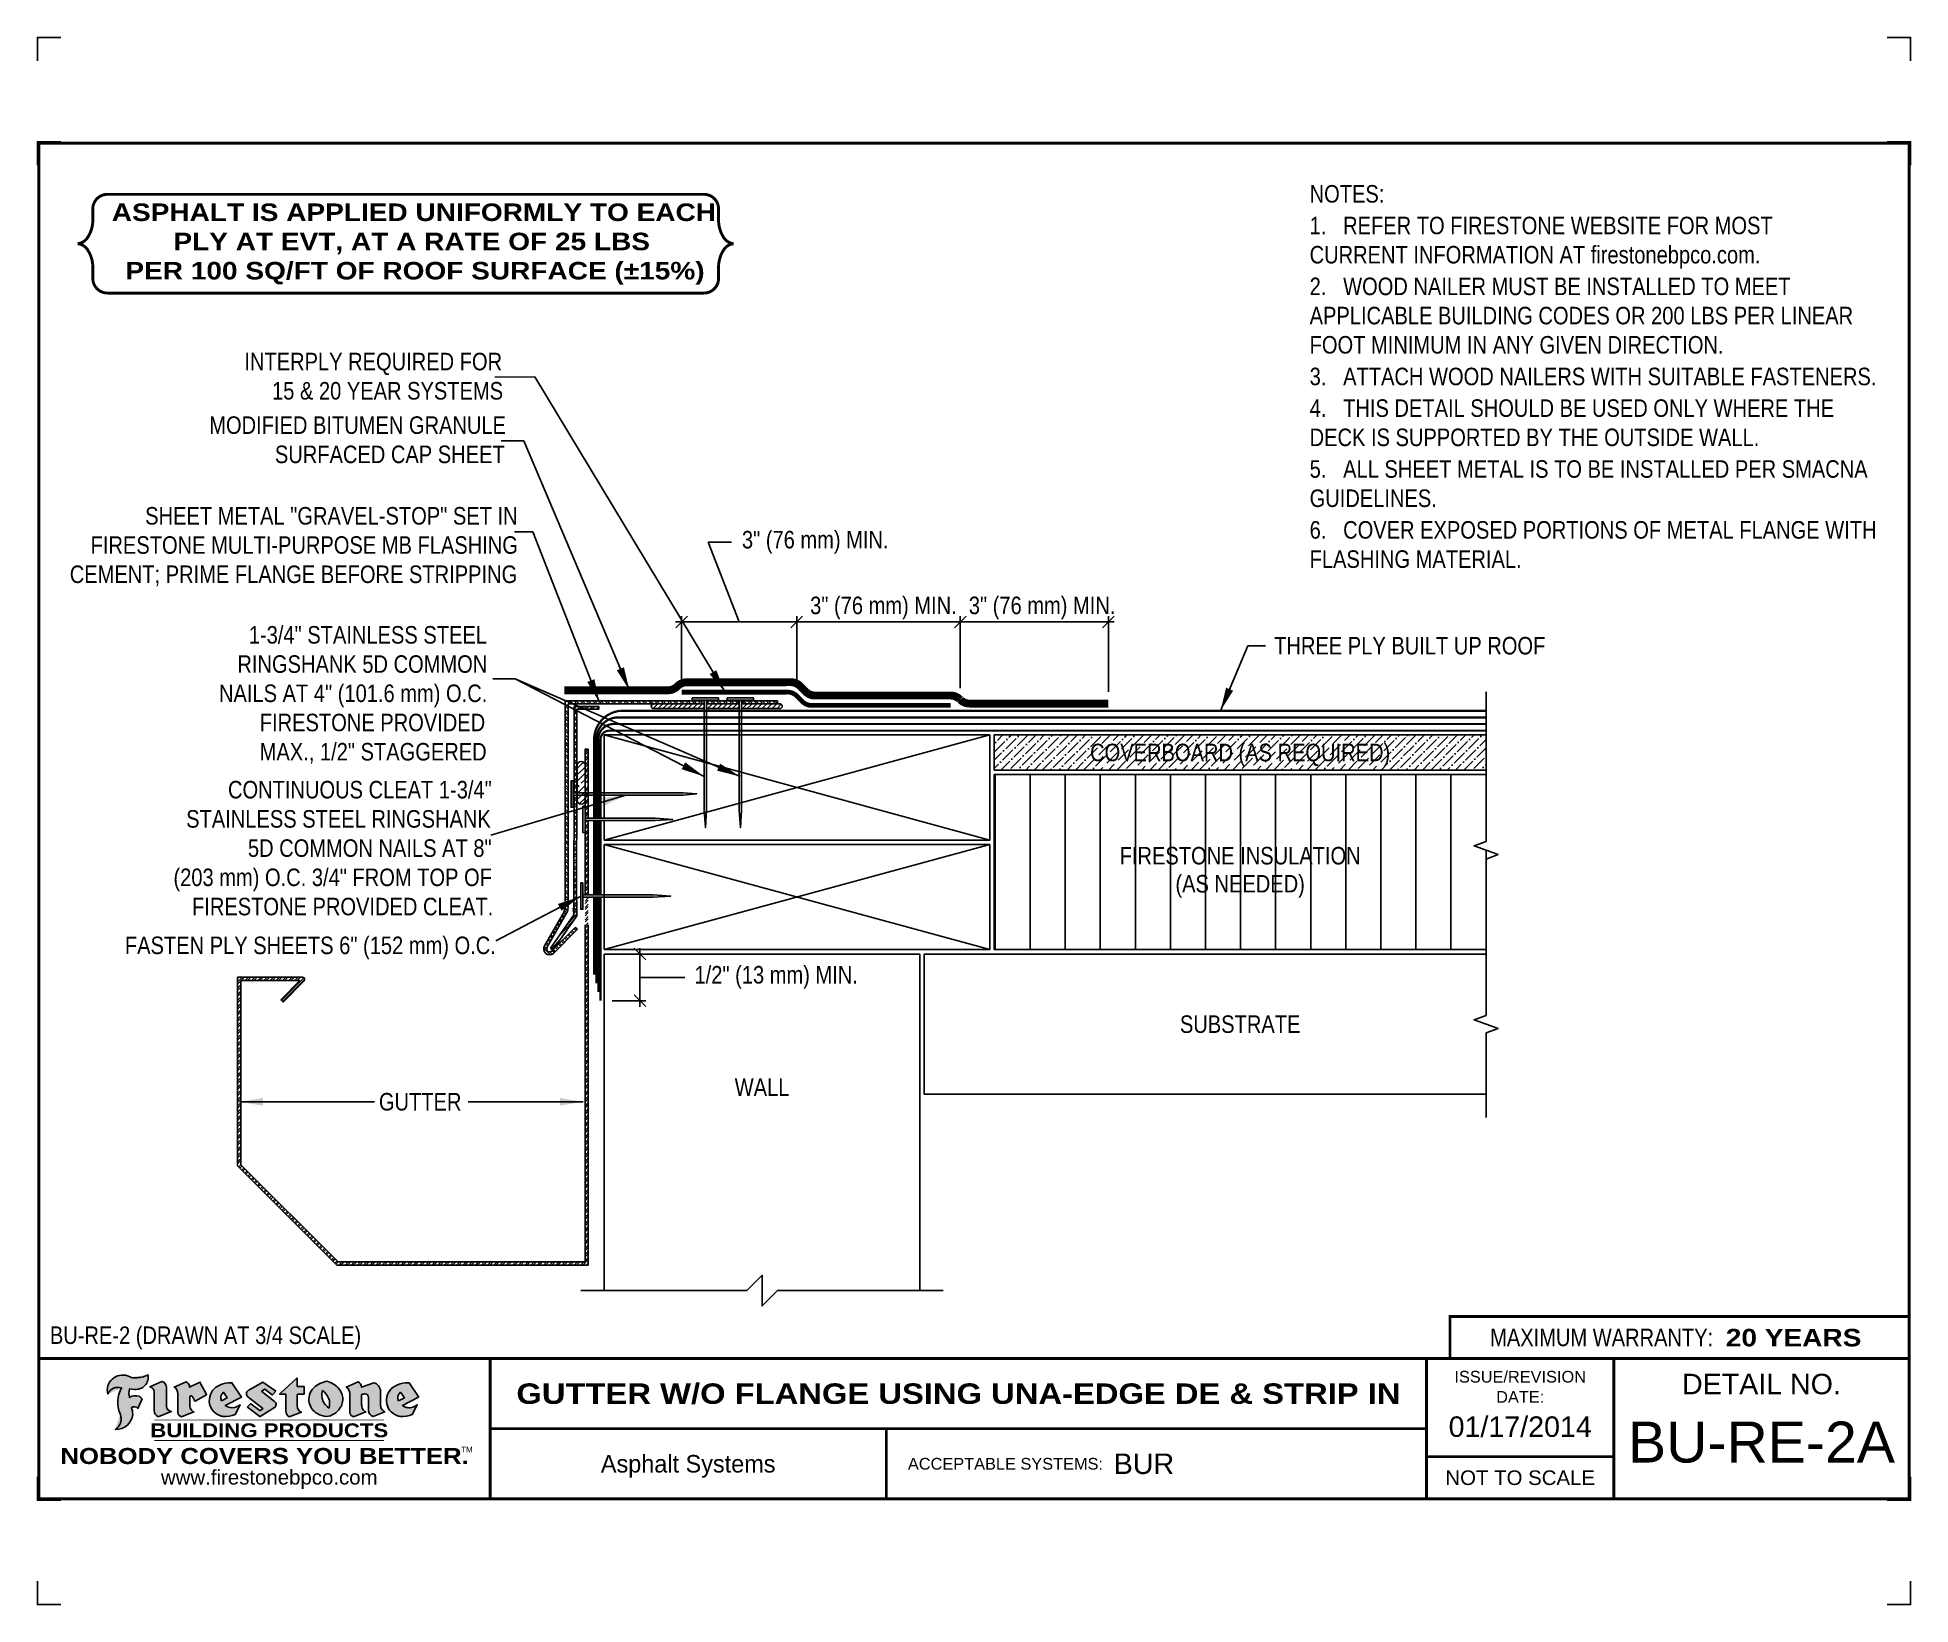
# Model space of a CAD drawing. Header units: inches. Extents: x -741.6 to -721.6, y -23.2 to -6.4.
import ezdxf
from ezdxf.enums import TextEntityAlignment as Align

# ---------------------------------------------------------------- set-up
doc = ezdxf.new("R2010")
doc.units = ezdxf.units.IN
doc.header["$MEASUREMENT"] = 0
doc.layers.get('0').update_dxf_attribs({"linetype": 'CONTINUOUS'})
doc.layers.get('DEFPOINTS').update_dxf_attribs({"linetype": 'CONTINUOUS'})
for name, color, linetype in [('FSBP-ACCESSORY-OTHER', 7, 'CONTINUOUS'), ('FSBP-ANNO-LABEL', 7, 'CONTINUOUS'), ('FSBP-ANNO-NOTE', 7, 'CONTINUOUS'), ('FSBP-COVERBOARD_CANT', 46, 'CONTINUOUS'), ('FSBP-INSULATION', 7, 'CONTINUOUS'), ('FSBP-MEMBRANE', 7, 'CONTINUOUS'), ('FSBP-SEALANTS', 1, 'CONTINUOUS'), ('FSBP-SUBSTRATE-GENERIC', 9, 'CONTINUOUS'), ('FSBP-TTLB', 7, 'CONTINUOUS'), ('FSBP-TTLB-BORDER', 7, 'CONTINUOUS'), ('FSBP-TTLB-TEXT', 7, 'CONTINUOUS'), ('FSBP-WALL-CURB', 9, 'CONTINUOUS'), ('FSBP-WOOD', 7, 'CONTINUOUS')]:
    doc.layers.add(name, color=color, linetype=linetype)
doc.styles.add('ARIAL', font='arial.ttf')
doc.styles.add('ARIAL_BOLD', font='ariblk.ttf')
doc.styles.add('ARIAL_NAR', font='ARIALN.TTF')
doc.styles.add('BANKGOTHIC', font='bgothm.ttf')
doc.styles.add('FSBP_ARIAL_NAR', font='ARIALN.TTF')
doc.dimstyles.new('FSBP-DIM', dxfattribs={"dimtxt": 0.1875, "dimasz": 0.125, "dimexe": 0.0625, "dimexo": 0.125, "dimgap": 0.125, "dimtad": 0, "dimdec": 0, "dimzin": 1, "dimdsep": 46, "dimlunit": 4, "dimtxsty": 'ARIAL_NAR', "dimblk": 'OBLIQUE', "dimcen": 0.09375, "dimdle": 0.0625, "dimclrd": 256, "dimclre": 256, "dimclrt": 256, "dimadec": 0, "dimazin": 0, "dimtfac": 1, "dimtdec": 0, "dimtmove": 1, "dimatfit": 3, "dimfxl": 0, "dimtolj": 1, "dimtzin": 0, "dimlwd": -1, "dimlwe": -1, "dimarcsym": 0})
doc.dimstyles.new('FSBP-LEADER', dxfattribs={"dimtxt": 0.1875, "dimasz": 0.25, "dimexe": 0.0625, "dimexo": 0.125, "dimgap": 0.125, "dimtad": 0, "dimtih": 1, "dimtoh": 1, "dimdec": 4, "dimzin": 0, "dimdsep": 46, "dimlunit": 4, "dimtxsty": 'ARIAL_NAR', "dimcen": 0.09375, "dimclrd": 256, "dimclre": 256, "dimclrt": 256, "dimadec": 0, "dimazin": 0, "dimtfac": 1, "dimtdec": 4, "dimtofl": 0, "dimtmove": 0, "dimatfit": 3, "dimfxl": 0, "dimtolj": 1, "dimtzin": 0, "dimlwd": -1, "dimlwe": -1, "dimarcsym": 0})

msp = doc.modelspace()

# ---------------------------------------------------------------- texts
at = {"layer": 'DEFPOINTS', "style": 'ARIAL_NAR'}
msp.add_text('BU-RE-2 (DRAWN AT 3/4 SCALE)', height=0.1875, dxfattribs=at).set_placement((-741.504, -20.299), align=Align.MIDDLE_LEFT)
at = {"layer": 'FSBP-ANNO-LABEL', "style": 'ARIAL_NAR'}
msp.add_text('THREE PLY BUILT UP ROOF', height=0.1875, dxfattribs=at).set_placement((-728.411, -12.924), align=Align.MIDDLE_LEFT)
for s, p in [('FIRESTONE INSULATION', (-728.775, -15.17)), ('(AS NEEDED)', (-728.775, -15.47)), ('SUBSTRATE', (-728.775, -16.972)), ('WALL', (-733.888, -17.647))]:
    msp.add_text(s, height=0.1875, dxfattribs=at).set_placement(p, align=Align.MIDDLE_CENTER)
at = {"layer": 'FSBP-ANNO-LABEL', "char_height": 0.1875, "attachment_point": 1, "style": 'ARIAL_NAR'}
for s, width, heights, insert in [('\\pi0.45259;INTERPLY REQUIRED FOR \\P\\pi0.74867;15 & 20 YEAR SYSTEMS{\\H1.0222x; }', 3.18566, [0], (-739.877, -9.791)), ('\\pi0.039089;MODIFIED BITUMEN GRANULE \\P\\pi0.74138;SURFACED CAP SHEET{\\H1.0222x; }', 3.18566, [0], (-739.839, -10.471)), ('\\pi1.0359;SHEET METAL "GRAVEL-STOP" SET IN\\P\\pi0.45243;FIRESTONE MULTI-PURPOSE MB FLASHING\\P\\pi0.22963;CEMENT; PRIME FLANGE BEFORE STRIPPING', 4.99195, [0], (-741.521, -11.441)), ('\\pi0.47326;1-3/4" STAINLESS STEEL \\P\\pi0.35111;RINGSHANK 5D COMMON\\P\\pi0.1544;NAILS AT 4" (101.6 mm) O.C.\\P\\pi0.17269;       FIRESTONE PROVIDED\\P\\pi0.58952;MAX., 1/2" STAGGERED', 2.98954, [1.592], (-739.85, -12.714)), ('\\pi0.7149;CONTINUOUS CLEAT 1-3/4" \\P\\pi0.26738;STAINLESS STEEL RINGSHANK \\P\\pi0.92785;5D COMMON NAILS AT 8" \\P\\pi0.13155;(203 mm) O.C. 3/4" FROM TOP OF\\P\\pi0.32992;FIRESTONE PROVIDED CLEAT.', 3.51563, [1.534], (-740.314, -14.37))]:
    msp.add_mtext_dynamic_manual_height_columns(s, width=width, gutter_width=5, heights=heights, dxfattribs=dict(at, insert=insert))
at = {"layer": 'FSBP-ANNO-NOTE', "style": 'ARIAL_NAR'}
msp.add_text('FASTEN PLY SHEETS 6" (152 mm) O.C.', height=0.1875, dxfattribs=at).set_placement((-736.735, -16.129), align=Align.MIDDLE_RIGHT)
msp.add_text('GUTTER', height=0.1875, dxfattribs=at).set_placement((-737.544, -17.802), align=Align.MIDDLE_CENTER)
at = {"layer": 'FSBP-ANNO-NOTE', "char_height": 0.1875, "attachment_point": 1}
for s, width, heights, insert, style in [('NOTES:\\P{\\H0.083333x;\\P\\pi-0.375,l0.375;}1.   REFER TO FIRESTONE WEBSITE FOR MOST \\P\\pi0;CURRENT INFORMATION AT firestonebpco.com.\\P\\pl0;{\\H0.083333x;\\P\\pi-0.375,l0.375;}2.   WOOD NAILER MUST BE INSTALLED TO MEET APPLICABLE BUILDING CODES OR 200 LBS PER LINEAR FOOT MINIMUM IN ANY GIVEN DIRECTION.\\P{\\H0.083333x;\\P}3.   ATTACH WOOD NAILERS WITH SUITABLE FASTENERS.\\P{\\H0.083333x;\\P}4.   THIS DETAIL SHOULD BE USED ONLY WHERE THE DECK IS SUPPORTED BY THE OUTSIDE WALL.\\P{\\H0.083333x;\\P}5.   ALL SHEET METAL IS TO BE INSTALLED PER SMACNA GUIDELINES. \\P{\\H0.083333x;\\P}6.   COVER EXPOSED PORTIONS OF METAL FLANGE WITH FLASHING MATERIAL.', 6.05481, [4.272], (-728.032, -7.997), 'FSBP_ARIAL_NAR'), ('\\pi-0.29536,l0.375;ASPHALT IS APPLIED UNIFORMLY TO EACH\\P\\pi0.36383;PLY AT EVT, AT A RATE OF 25 LBS\\P\\pi-0.14981;PER 100 SQ/FT OF ROOF SURFACE (±15%)', 6.46982, [0.911], (-740.922, -8.194), 'ARIAL_BOLD')]:
    msp.add_mtext_dynamic_manual_height_columns(s, width=width, gutter_width=1.094, heights=heights, dxfattribs=dict(at, insert=insert, style=style))
at = {"layer": 'FSBP-COVERBOARD_CANT', "style": 'ARIAL_NAR'}
msp.add_text('COVERBOARD (AS REQUIRED)', height=0.1875, dxfattribs=at).set_placement((-728.775, -14.066), align=Align.MIDDLE_CENTER)

# ---------------------------------------------------------------- blocks, each defined once
blk = doc.blocks.new('FSBP_HOT-DIPPED-NAIL')
at = {"layer": 'FSBP-ACCESSORY-OTHER'}
blk.add_lwpolyline([(0, 0.1875), (0, -0.1875), (-0.03125, -0.1875), (-0.03125, 0.1875)], close=True, dxfattribs=at)
blk.add_lwpolyline([(0, 0.015625), (1, 0.015625), (1.25, 0), (1, -0.015625), (0, -0.015625)], dxfattribs=at)
blk = doc.blocks.new('_OBLIQUE')
at = {"color": 0, "linetype": 'ByBlock'}
blk.add_line((-0.5, -0.5), (0.5, 0.5), dxfattribs=at)
blk = doc.blocks.new('*D7')
at = {"layer": 'DEFPOINTS', "color": 0, "transparency": 16777216}
for p in [(-733.517, -12.67), (-734.749, -13.421), (-733.517, -13.461)]:
    blk.add_point(p, dxfattribs=at)
at = {"layer": 'FSBP-ANNO-LABEL', "transparency": 16777216}
for p, q in [((-734.133, -12.67), (-734.465, -11.818)), ((-734.465, -11.818), (-734.215, -11.818)), ((-734.749, -13.296), (-734.749, -12.607)), ((-733.517, -13.336), (-733.517, -12.607)), ((-734.812, -12.67), (-733.454, -12.67))]:
    blk.add_line(p, q, dxfattribs=at)
at = {"layer": 'FSBP-ANNO-LABEL', "transparency": 16777216, "xscale": 0.125, "yscale": 0.125, "zscale": 0.125, "rotation": 180}
blk.add_blockref('_OBLIQUE', (-734.749, -12.67), dxfattribs=at)
at = {"layer": 'FSBP-ANNO-LABEL', "transparency": 16777216, "xscale": 0.125, "yscale": 0.125, "zscale": 0.125}
blk.add_blockref('_OBLIQUE', (-733.517, -12.67), dxfattribs=at)
at = {"layer": 'FSBP-ANNO-LABEL', "transparency": 16777216, "insert": (-733.319, -11.818), "char_height": 0.1875, "attachment_point": 5, "style": 'ARIAL_NAR'}
blk.add_mtext('\\A1;3" (76 mm) MIN.', dxfattribs=at)
blk = doc.blocks.new('*D6')
at = {"layer": 'DEFPOINTS', "color": 0, "transparency": 16777216}
for p in [(-731.768, -12.67), (-733.517, -13.461), (-731.768, -13.502)]:
    blk.add_point(p, dxfattribs=at)
at = {"layer": 'FSBP-ANNO-LABEL', "transparency": 16777216}
for p, q in [((-733.517, -13.336), (-733.517, -12.607)), ((-731.768, -13.377), (-731.768, -12.607)), ((-733.517, -12.67), (-733.642, -12.67)), ((-733.517, -12.67), (-731.768, -12.67)), ((-731.768, -12.67), (-731.643, -12.67))]:
    blk.add_line(p, q, dxfattribs=at)
at = {"layer": 'FSBP-ANNO-LABEL', "transparency": 16777216, "xscale": 0.125, "yscale": 0.125, "zscale": 0.125}
blk.add_blockref('_OBLIQUE', (-733.517, -12.67), dxfattribs=at)
at = {"layer": 'FSBP-ANNO-LABEL', "transparency": 16777216, "xscale": 0.125, "yscale": 0.125, "zscale": 0.125, "rotation": 180}
blk.add_blockref('_OBLIQUE', (-731.768, -12.67), dxfattribs=at)
at = {"layer": 'FSBP-ANNO-LABEL', "transparency": 16777216, "insert": (-732.59, -12.521), "char_height": 0.1875, "attachment_point": 5, "style": 'ARIAL_NAR'}
blk.add_mtext('\\A1;3" (76 mm) MIN.', dxfattribs=at)
blk = doc.blocks.new('*D8')
at = {"layer": 'DEFPOINTS', "color": 0, "transparency": 16777216}
for p in [(-730.184, -12.67), (-731.768, -13.377), (-730.184, -13.543)]:
    blk.add_point(p, dxfattribs=at)
at = {"layer": 'FSBP-ANNO-LABEL', "transparency": 16777216}
for p, q in [((-731.768, -13.252), (-731.768, -12.607)), ((-730.184, -13.418), (-730.184, -12.607)), ((-731.831, -12.67), (-730.121, -12.67))]:
    blk.add_line(p, q, dxfattribs=at)
at = {"layer": 'FSBP-ANNO-LABEL', "transparency": 16777216, "xscale": 0.125, "yscale": 0.125, "zscale": 0.125, "rotation": 180}
blk.add_blockref('_OBLIQUE', (-731.768, -12.67), dxfattribs=at)
at = {"layer": 'FSBP-ANNO-LABEL', "transparency": 16777216, "xscale": 0.125, "yscale": 0.125, "zscale": 0.125}
blk.add_blockref('_OBLIQUE', (-730.184, -12.67), dxfattribs=at)
at = {"layer": 'FSBP-ANNO-LABEL', "transparency": 16777216, "insert": (-730.893, -12.521), "char_height": 0.1875, "attachment_point": 5, "style": 'ARIAL_NAR'}
blk.add_mtext('\\A1;3" (76 mm) MIN.', dxfattribs=at)
blk = doc.blocks.new('TTLB-ASPHALT_1')
at = {"layer": 'FSBP-TTLB-TEXT'}
h = blk.add_hatch(color=1, dxfattribs=at)
edge = h.paths.add_edge_path()
edge.add_arc((1.037, -0.198), 0.132, 264.041, 370.3106)
edge.add_arc((1.028, 0.121), 0.327, 270.0506, 295.2346, ccw=False)
edge.add_arc((1.023, -0.067), 0.139, 249.3281, 272.0749, ccw=False)
edge.add_line((0.974, -0.197), (0.947, -0.185))
edge.add_arc((0.894, -0.339), 0.163, 70.8459, 194.3325)
edge.add_arc((0.844, -0.426), 0.118, 70.9695, 156.9641, ccw=False)
edge.add_arc((1.153, -0.468), 0.311, 150.3231, 203.2084)
edge.add_arc((0.756, -0.641), 0.122, 0.8849, 24.3467, ccw=False)
edge.add_arc((0.749, -0.648), 0.129, -58.3666, 3.6217, ccw=False)
edge.add_arc((0.826, -0.579), 0.178, 267.2205, 354.1382)
edge.add_arc((0.79, -0.601), 0.213, 0.9996, 21.005)
edge.add_arc((1.019, -0.567), 0.0514, 40.8212, 125.5273, ccw=False)
edge.add_line((1.058, -0.533), (1.103, -0.431))
edge.add_arc((1.041, -0.47), 0.0733, 32.3168, 66.3148)
edge.add_arc((1.032, -0.506), 0.11, 69.8179, 125.2547)
edge.add_arc((1.128, -0.369), 0.166, 164.157, 196.5811, ccw=False)
edge.add_line((0.968, -0.324), (1.024, -0.329))
h = blk.add_hatch(color=1, dxfattribs=at)
edge = h.paths.add_edge_path()
edge.add_line((1.275, -0.622), (1.415, -0.566))
edge.add_arc((1.421, -0.509), 0.0573, 181.9718, 264.3185, ccw=False)
edge.add_line((1.364, -0.511), (1.363, -0.31))
edge.add_arc((1.294, -0.31), 0.0691, 0.0934, 72.4283)
edge.add_line((1.315, -0.244), (1.187, -0.302))
edge.add_arc((1.175, -0.359), 0.0573, -0.0174, 78.3221, ccw=False)
edge.add_line((1.233, -0.359), (1.233, -0.555))
edge.add_arc((1.306, -0.556), 0.0731, 179.4272, 245.3846)
h = blk.add_hatch(color=1, dxfattribs=at)
edge = h.paths.add_edge_path()
edge.add_line((1.792, -0.384), (1.722, -0.252))
edge.add_arc((1.72, -0.253), 0.00231, 27.872, 117.3767)
edge.add_line((1.719, -0.251), (1.611, -0.307))
edge.add_arc((1.547, -0.306), 0.0636, 359.1658, 425.8794)
edge.add_line((1.573, -0.248), (1.447, -0.305))
edge.add_arc((1.408, -0.37), 0.076, -3.4414, 59.0799, ccw=False)
edge.add_line((1.484, -0.375), (1.484, -0.572))
edge.add_arc((1.541, -0.568), 0.057, 184.1557, 255.3066)
edge.add_line((1.526, -0.623), (1.657, -0.571))
edge.add_arc((1.688, -0.502), 0.0752, 207.5161, 245.6492, ccw=False)
edge.add_arc((1.721, -0.491), 0.109, 179.4823, 204.5538, ccw=False)
edge.add_line((1.612, -0.49), (1.612, -0.413))
edge.add_arc((1.629, -0.414), 0.0169, 28.3562, 174.855, ccw=False)
edge.add_arc((1.627, -0.42), 0.0211, 22.2169, 40.1021, ccw=False)
edge.add_line((1.647, -0.412), (1.667, -0.455))
edge.add_arc((1.669, -0.454), 0.00231, 204.5451, 299.6324)
edge.add_line((1.67, -0.456), (1.791, -0.387))
edge.add_line((1.791, -0.387), (1.792, -0.384))
h = blk.add_hatch(color=1, dxfattribs=at)
h.paths.add_polyline_path([(2.063, -0.258, 0.025243), (2.025, -0.261, 0.121361), (1.902, -0.301, 0.615167), (1.933, -0.61, 0.053068), (1.968, -0.618, 0.115093), (2.099, -0.599), (2.151, -0.494, -0.087554), (2.104, -0.519, -0.265592), (1.993, -0.501), (2.165, -0.414, 0.451895), (2.166, -0.411)])
h.paths.add_polyline_path([(2.014, -0.419), (1.951, -0.452, -0.372053), (1.973, -0.361)], flags=16)
h = blk.add_hatch(color=1, dxfattribs=at)
edge = h.paths.add_edge_path()
edge.add_arc((2.26, -0.378), 0.0415, 123.2081, 232.2027, ccw=False)
edge.add_line((2.238, -0.343), (2.394, -0.254))
edge.add_arc((2.395, -0.256), 0.00231, 55.6464, 119.6543, ccw=False)
edge.add_line((2.396, -0.254), (2.532, -0.347))
edge.add_arc((2.53, -0.349), 0.00231, -42.7311, 54.4661, ccw=False)
edge.add_line((2.532, -0.35), (2.498, -0.387))
edge.add_arc((2.497, -0.385), 0.00231, 233.7527, 317.2689, ccw=False)
edge.add_line((2.495, -0.387), (2.414, -0.327))
edge.add_arc((2.412, -0.329), 0.00231, 53.7527, 124.4136)
edge.add_line((2.411, -0.327), (2.383, -0.347))
edge.add_arc((2.384, -0.349), 0.00231, 124.4136, 231.8459)
edge.add_line((2.383, -0.351), (2.52, -0.458))
edge.add_arc((2.494, -0.491), 0.0415, -55.2123, 51.8459, ccw=False)
edge.add_line((2.518, -0.525), (2.364, -0.618))
edge.add_arc((2.363, -0.616), 0.00231, 233.2956, 301.2087, ccw=False)
edge.add_line((2.362, -0.618), (2.231, -0.52))
edge.add_arc((2.233, -0.519), 0.00231, 135.5134, 233.218, ccw=False)
edge.add_line((2.231, -0.517), (2.263, -0.485))
edge.add_arc((2.264, -0.486), 0.00231, 53.0353, 135.5134, ccw=False)
edge.add_line((2.266, -0.484), (2.362, -0.557))
edge.add_arc((2.363, -0.555), 0.00231, 233.0353, 302.2363)
edge.add_line((2.364, -0.557), (2.394, -0.538))
edge.add_arc((2.393, -0.536), 0.00231, 302.2363, 412.2027)
edge.add_line((2.394, -0.534), (2.235, -0.41))
h = blk.add_hatch(color=1, dxfattribs=at)
edge = h.paths.add_edge_path()
edge.add_line((2.763, -0.207), (2.763, -0.297))
edge.add_arc((2.766, -0.297), 0.00231, 180, 270)
edge.add_line((2.766, -0.299), (2.835, -0.299))
edge.add_arc((2.835, -0.302), 0.00231, 0, 90, ccw=False)
edge.add_line((2.838, -0.302), (2.838, -0.379))
edge.add_arc((2.835, -0.379), 0.00231, 270, 360, ccw=False)
edge.add_line((2.835, -0.381), (2.766, -0.381))
edge.add_arc((2.766, -0.384), 0.00231, 90, 180)
edge.add_line((2.763, -0.384), (2.763, -0.503))
edge.add_arc((2.837, -0.507), 0.0734, 177.0803, 245.325)
edge.add_line((2.806, -0.574), (2.675, -0.623))
edge.add_arc((2.709, -0.564), 0.0675, 177.0345, 239.6926, ccw=False)
edge.add_line((2.641, -0.561), (2.641, -0.384))
edge.add_arc((2.639, -0.384), 0.00231, 360, 450)
edge.add_line((2.639, -0.381), (2.573, -0.381))
edge.add_line((2.573, -0.381), (2.763, -0.207))
h = blk.add_hatch(color=1, dxfattribs=at)
edge = h.paths.add_edge_path(flags=16)
edge.add_arc((2.94, -0.485), 0.168, 344.5559, 417.014)
edge.add_arc((3.194, -0.388), 0.168, 164.5559, 237.014)
edge = h.paths.add_edge_path()
edge.add_arc((3.069, -0.44), 0.183, 136.0915, 191.2134)
edge.add_arc((3.065, -0.432), 0.18, 194.0167, 240.6664)
edge.add_arc((3.098, -0.385), 0.238, 239.2975, 264.289)
edge.add_arc((3.049, -0.419), 0.204, 277.1987, 326.5036)
edge.add_arc((3.078, -0.434), 0.171, 325.3769, 406.3828)
edge.add_arc((3.012, -0.49), 0.257, 44.2846, 73.829)
edge.add_arc((3.117, -0.498), 0.258, 97.5029, 134.1039)
h = blk.add_hatch(color=1, dxfattribs=at)
edge = h.paths.add_edge_path()
edge.add_line((3.323, -0.572), (3.323, -0.375))
edge.add_arc((3.247, -0.37), 0.076, 356.5586, 419.0799)
edge.add_line((3.286, -0.305), (3.412, -0.248))
edge.add_arc((3.386, -0.306), 0.0636, 0.3963, 65.8794, ccw=False)
edge.add_line((3.45, -0.306), (3.581, -0.259))
edge.add_arc((3.556, -0.353), 0.0969, 2.367, 75.1862, ccw=False)
edge.add_line((3.653, -0.349), (3.653, -0.488))
edge.add_arc((3.762, -0.491), 0.109, 178.3666, 204.5538)
edge.add_arc((3.729, -0.502), 0.0752, 207.5161, 245.2241)
edge.add_line((3.698, -0.57), (3.573, -0.621))
edge.add_arc((3.595, -0.553), 0.0718, 180.3329, 251.5102, ccw=False)
edge.add_line((3.524, -0.553), (3.524, -0.415))
edge.add_arc((3.486, -0.415), 0.0373, 359.3451, 449.05)
edge.add_arc((3.483, -0.442), 0.0645, 86.294, 119.8211)
edge.add_line((3.451, -0.386), (3.451, -0.49))
edge.add_arc((3.56, -0.491), 0.109, 179.4823, 204.5538)
edge.add_arc((3.527, -0.502), 0.0752, 207.5161, 245.6492)
edge.add_line((3.496, -0.571), (3.365, -0.623))
edge.add_arc((3.38, -0.568), 0.0569, 183.9299, 255.3185, ccw=False)
h = blk.add_hatch(color=1, dxfattribs=at)
h.paths.add_polyline_path([(3.958, -0.258, 0.025243), (3.919, -0.261, 0.108564), (3.808, -0.294, 0.64259), (3.827, -0.61, 0.053068), (3.862, -0.618, 0.115093), (3.993, -0.599), (4.046, -0.494, -0.087554), (3.999, -0.519, -0.265592), (3.887, -0.501), (4.06, -0.414, 0.451895), (4.061, -0.411)])
h.paths.add_polyline_path([(3.909, -0.419), (3.845, -0.452, -0.372053), (3.867, -0.361)], flags=16)
blk.add_line((16.841, 0), (20, 0))
at = {"layer": 'DEFPOINTS', "linetype": 'Continuous', "ltscale": 1.75}
for points in [[(-0.016, 13.881), (-0.016, 14.131), (0.234, 14.131)], [(20.016, 13.881), (20.016, 14.131), (19.766, 14.131)], [(-0.016, -2.381), (-0.016, -2.631), (0.234, -2.631)], [(20.016, -2.381), (20.016, -2.631), (19.766, -2.631)]]:
    blk.add_lwpolyline(points, dxfattribs=at)
at = {"layer": 'DEFPOINTS', "color": 1}
for points in [[(0.234, 13.016), (-0.016, 13.016), (-0.016, 12.766)], [(20.016, 12.766), (20.016, 13.016), (19.766, 13.016)], [(0.234, -1.516), (-0.016, -1.516), (-0.016, -1.266)], [(20.016, -1.266), (20.016, -1.516), (19.766, -1.516)]]:
    blk.add_lwpolyline(points, dxfattribs=at)
at = {"layer": 'FSBP-TTLB', "const_width": 0.0312}
blk.add_lwpolyline([(15.09, 0), (20, 0), (20, 0.451), (15.09, 0.451)], close=True, dxfattribs=at)
for points in [[(0, 0), (0, -1.5), (20, -1.5), (20, 0), (0, 0)], [(4.825, 0), (4.825, -0.75)], [(14.84, 0), (14.84, -1.5)], [(16.841, 0), (16.841, -1.5)], [(20, 0), (20, -1.5)], [(4.825, -0.75), (14.84, -0.75)], [(4.825, -0.75), (4.825, -1.5)], [(14.84, -1.049), (16.841, -1.049)]]:
    blk.add_lwpolyline(points, dxfattribs=at)
at = {"layer": 'FSBP-TTLB-BORDER', "const_width": 0.0312}
blk.add_lwpolyline([(20, 0), (20, 13), (0, 13), (0, 0)], dxfattribs=at)
at = {"layer": 'FSBP-TTLB-TEXT', "color": 1}
blk.add_line((0.736, -0.38), (0.736, -0.38), dxfattribs=at)
for points in [[(1.024, -0.329, 0.500051), (1.167, -0.175, -0.11033), (1.028, -0.206, -0.099579), (0.974, -0.197), (0.947, -0.185, 0.597816), (0.736, -0.38, -0.393883), (0.883, -0.314, 0.234941), (0.867, -0.591, -0.10273), (0.878, -0.639, -0.277269), (0.817, -0.757, 0.398543), (1.003, -0.597, 0.087512), (0.989, -0.525, -0.387403), (1.058, -0.533), (1.103, -0.431, 0.149442), (1.07, -0.403, 0.24672), (0.969, -0.416, -0.142429), (0.968, -0.324), (1.024, -0.329)], [(2.166, -0.411), (2.063, -0.258, 0.025243), (2.025, -0.261, 0.108564), (1.914, -0.294, 0.64259), (1.933, -0.61, 0.053068), (1.968, -0.618, 0.115093), (2.099, -0.599), (2.151, -0.494, -0.087554), (2.104, -0.519, -0.265592), (1.993, -0.501), (2.165, -0.414)], [(2.763, -0.207), (2.763, -0.297, 0.414214), (2.766, -0.299), (2.835, -0.299, -0.414214), (2.838, -0.302), (2.838, -0.379, -0.414214), (2.835, -0.381), (2.766, -0.381, 0.414214), (2.763, -0.384), (2.763, -0.503, 0.306899), (2.806, -0.574), (2.675, -0.623, -0.280419), (2.641, -0.561), (2.641, -0.384, 0.414214), (2.639, -0.381), (2.573, -0.381), (2.763, -0.207)], [(4.061, -0.411), (3.958, -0.258, 0.025243), (3.919, -0.261, 0.108564), (3.808, -0.294, 0.64259), (3.827, -0.61, 0.053068), (3.862, -0.618, 0.115093), (3.993, -0.599), (4.046, -0.494, -0.087554), (3.999, -0.519, -0.265592), (3.887, -0.501), (4.06, -0.414)], [(4.06, -0.414, 0.451895), (4.061, -0.411, 0.451895)]]:
    blk.add_lwpolyline(points, format="xyb", dxfattribs=at)
for points in [[(1.275, -0.622), (1.415, -0.566, -0.37561), (1.364, -0.511), (1.363, -0.31, 0.326536), (1.315, -0.244), (1.187, -0.302, -0.355786), (1.233, -0.359), (1.233, -0.555, 0.296011)], [(1.792, -0.384), (1.722, -0.252, 0.411684), (1.719, -0.251), (1.611, -0.307, 0.299603), (1.573, -0.248), (1.447, -0.305, -0.279776), (1.484, -0.375), (1.484, -0.572, 0.320829), (1.526, -0.623), (1.657, -0.571, -0.16794), (1.622, -0.537, -0.109833), (1.612, -0.49), (1.612, -0.413, -0.743335), (1.643, -0.406, -0.078198), (1.647, -0.412), (1.667, -0.455, 0.440465), (1.67, -0.456), (1.791, -0.387)], [(1.951, -0.452), (2.014, -0.419), (1.973, -0.361, 0.372053)], [(2.235, -0.41, -0.515004), (2.238, -0.343), (2.394, -0.254, -0.286782), (2.396, -0.254), (2.532, -0.347, -0.451503), (2.532, -0.35), (2.498, -0.387, -0.381444), (2.495, -0.387), (2.414, -0.327, 0.318472), (2.411, -0.327), (2.383, -0.347, 0.506409), (2.383, -0.351), (2.52, -0.458, -0.50436), (2.518, -0.525), (2.364, -0.618, -0.305316), (2.362, -0.618), (2.231, -0.52, -0.45417), (2.231, -0.517), (2.263, -0.485, -0.376264), (2.266, -0.484), (2.362, -0.557, 0.31147), (2.364, -0.557), (2.394, -0.538, 0.520381), (2.394, -0.534)], [(2.938, -0.313, 0.245263), (2.89, -0.475, 0.206406), (2.977, -0.589, 0.10948), (3.074, -0.621, 0.218515), (3.219, -0.531, 0.368949), (3.196, -0.31, 0.129631), (3.083, -0.243, 0.161074)], [(3.103, -0.53, 0.327131), (3.032, -0.343, 0.327131)], [(3.323, -0.572), (3.323, -0.375, 0.279776), (3.286, -0.305), (3.412, -0.248, -0.293762), (3.45, -0.306), (3.581, -0.259, -0.328876), (3.653, -0.349), (3.653, -0.488, 0.114763), (3.662, -0.537, 0.166033), (3.698, -0.57), (3.573, -0.621, -0.320956), (3.524, -0.553), (3.524, -0.415, 0.412706), (3.487, -0.378, 0.147342), (3.451, -0.386), (3.451, -0.49, 0.109833), (3.461, -0.537, 0.16794), (3.496, -0.571), (3.365, -0.623, -0.321973), (3.323, -0.572, 29.147628)], [(3.845, -0.452), (3.909, -0.419), (3.867, -0.361, 0.372053)]]:
    blk.add_lwpolyline(points, format="xyb", close=True, dxfattribs=at)
at = {"layer": 'FSBP-TTLB-TEXT'}
for points, const_width in [([(1.234, -0.658), (3.691, -0.658)], 0.00781), ([(9.062, -0.75), (9.062, -1.5)], 0.0312), ([(1.234, -0.876), (3.691, -0.876)], 0.00781)]:
    blk.add_lwpolyline(points, dxfattribs=dict(at, const_width=const_width))
at = {"layer": 'FSBP-TTLB-TEXT', "color": 1}
for centre, start, end in [((1.79, -0.385), 299.6324, 27.872), ((2.164, -0.412), 296.7305, 34.0023)]:
    blk.add_arc(centre, 0.00231, start, end, dxfattribs=at)
at = {"layer": 'FSBP-TTLB-TEXT', "style": 'ARIAL_NAR'}
blk.add_text('MAXIMUM WARRANTY:', height=0.1875, dxfattribs=at).set_placement((17.905, 0.226), align=Align.MIDDLE_RIGHT)
at = {"layer": 'FSBP-TTLB-TEXT'}
for s, height, style, p in [('20 YEARS', 0.1875, 'ARIAL_BOLD', (18.04, 0.224)), ('ACCEPTABLE SYSTEMS:', 0.125, 'ARIAL', (9.293, -1.125))]:
    blk.add_text(s, height=height, dxfattribs=dict(at, style=style)).set_placement(p, align=Align.MIDDLE_LEFT)
for s, height, style, p in [('ISSUE/REVISION', 0.125, 'ARIAL', (15.841, -0.194)), ('DETAIL NO.', 0.2188, 'ARIAL', (18.421, -0.272)), ('DATE:', 0.125, 'ARIAL', (15.841, -0.41)), ('www.firestonebpco.com', 0.15625, 'ARIAL', (2.463, -1.269)), ('Asphalt Systems', 0.1875, 'BANKGOTHIC', (6.943, -1.125)), ('NOT TO SCALE', 0.15625, 'ARIAL', (15.841, -1.274))]:
    blk.add_text(s, height=height, dxfattribs=dict(at, style=style)).set_placement(p, align=Align.MIDDLE_CENTER)
at = {"layer": 'FSBP-TTLB-TEXT', "lineweight": 18, "style": 'ARIAL_BOLD'}
blk.add_text('BUILDING PRODUCTS', height=0.14844, dxfattribs=at).set_placement((2.463, -0.767), align=Align.MIDDLE_CENTER)
at = {"layer": 'FSBP-TTLB-TEXT', "color": 1}
for s, height, style, p in [('NOBODY COVERS YOU BETTER.', 0.17188, 'ARIAL_BOLD', (2.413, -1.042)), ('TM', 0.0625, 'BANKGOTHIC', (4.577, -0.973))]:
    blk.add_text(s, height=height, dxfattribs=dict(at, style=style)).set_placement(p, align=Align.MIDDLE_CENTER)
at = {"layer": 'FSBP-TTLB-TEXT'}
for tag, height, style, p in [('DETAIL_DESCP_LINE_1', 0.219, 'ARIAL_BOLD', (9.833, -0.375)), ('ISSUE_REV_DATE', 0.219, 'ARIAL', (15.841, -0.728)), ('DETAIL_NUMBER', 0.438, 'ARIAL', (18.421, -0.893))]:
    blk.add_attdef(tag, text='', height=height, dxfattribs=dict(at, style=style)).set_placement(p, align=Align.MIDDLE_CENTER)
at = {"layer": 'FSBP-TTLB-TEXT', "style": 'ARIAL'}
blk.add_attdef('ACCPT_SYSTEMS', text='', height=0.219, dxfattribs=at).set_placement((11.494, -1.125), align=Align.MIDDLE_LEFT)
blk = doc.blocks.new('*D13')
at = {"layer": 'DEFPOINTS', "color": 0, "transparency": 16777216}
for p in [(-735.576, -16.222), (-735.194, -16.222), (-735.615, -16.722)]:
    blk.add_point(p, dxfattribs=at)
at = {"layer": 'FSBP-ANNO-LABEL', "transparency": 16777216}
for p, q in [((-735.451, -16.222), (-735.132, -16.222)), ((-735.194, -16.785), (-735.194, -16.16)), ((-735.194, -16.472), (-734.965, -16.472)), ((-734.965, -16.472), (-734.715, -16.472)), ((-735.49, -16.722), (-735.132, -16.722))]:
    blk.add_line(p, q, dxfattribs=at)
at = {"layer": 'FSBP-ANNO-LABEL', "transparency": 16777216, "xscale": 0.125, "yscale": 0.125, "zscale": 0.125}
for p, rotation in [((-735.194, -16.222), 90), ((-735.194, -16.722), 270)]:
    blk.add_blockref('_OBLIQUE', p, dxfattribs=dict(at, rotation=rotation))
at = {"layer": 'FSBP-ANNO-LABEL', "transparency": 16777216, "insert": (-733.737, -16.472), "char_height": 0.1875, "attachment_point": 5, "style": 'ARIAL_NAR'}
blk.add_mtext('\\A1;1/2" (13 mm) MIN.', dxfattribs=at)

# ---------------------------------------------------------------- dimensions: what is measured, and where the dimension line sits
at = {"layer": 'FSBP-ANNO-LABEL'}
for base, p1, p2, picture, middle in [((-733.517, -12.67), (-734.749, -13.421), (-733.517, -13.461), '*D7', (-734.09, -11.818)), ((-731.768, -12.67), (-733.517, -13.461), (-731.768, -13.502), '*D6', (-732.59, -12.521)), ((-730.184, -12.67), (-731.768, -13.377), (-730.184, -13.543), '*D8', (-730.893, -12.521))]:
    dim = msp.add_linear_dim(base=base, p1=p1, p2=p2, text='3" (76 mm) MIN.', dimstyle='FSBP-DIM', dxfattribs=at)
    dim.commit()
    dim.dimension.update_dxf_attribs({"geometry": picture, "text_midpoint": middle, "dimtype": 160})
dim = msp.add_linear_dim(base=(-735.194, -16.222), p1=(-735.615, -16.722), p2=(-735.576, -16.222), angle=90, text='1/2" (13 mm) MIN.', dimstyle='FSBP-DIM', override={"dimtoh": 1}, dxfattribs=at)
dim.commit()
dim.dimension.update_dxf_attribs({"geometry": '*D13', "text_midpoint": (-734.59, -16.472), "dimtype": 160})

# ---------------------------------------------------------------- hatches: boundary and pattern name
at = {"layer": 'FSBP-COVERBOARD_CANT'}
h = msp.add_hatch(dxfattribs=at)
h.set_pattern_fill('ANSI36', color=256, scale=0.5, style=0)
h.set_pattern_definition([(45, (-792.502235, 63.434815), (0.03314563, 0.121533978), [0.15625, -0.03125, 0, -0.03125])])
h.paths.add_polyline_path([(-726.145, -14.254), (-726.145, -13.879), (-731.404, -13.879), (-731.404, -14.254)])
h.paths.add_polyline_path([(-730.441, -14.276), (-727.108, -14.276), (-727.108, -13.907), (-730.441, -13.907)], flags=9)
at = {"layer": 'FSBP-INSULATION'}
h = msp.add_hatch(dxfattribs=at)
h.set_pattern_fill('LINE', color=256, scale=3, angle=90, style=0)
h.set_pattern_definition([(90, (-778.2706, 41.9219), (-0.375, 2e-17), [])])
h.paths.add_polyline_path([(-726.145, -16.175), (-726.145, -15.206), (-726.017, -15.159), (-726.274, -15.065), (-726.145, -15.018), (-726.145, -14.3), (-731.404, -14.3), (-731.404, -16.175)])
h.paths.add_polyline_path([(-729.528, -15.681), (-728.021, -15.681), (-728.021, -15.312), (-729.528, -15.312)], flags=24)
h.paths.add_polyline_path([(-730.112, -15.315), (-727.437, -15.315), (-727.437, -15.024), (-730.112, -15.024)], flags=24)
at = {"layer": 'FSBP-SEALANTS'}
h = msp.add_hatch(dxfattribs=at)
h.set_pattern_fill('ANSI31', color=256, scale=0.375, style=0)
h.set_pattern_definition([(45, (-1212.121866, -177.866906), (-0.0331456304, 0.0331456304), [])])
h.paths.add_polyline_path([(-735.781, -14.203, 1), (-735.864, -14.203), (-735.864, -14.396), (-735.781, -14.396)])
h.paths.add_polyline_path([(-735.781, -14.419), (-735.864, -14.419), (-735.864, -14.578, 1), (-735.781, -14.578)])

# ---------------------------------------------------------------- linework, layer by layer
for p, q in [((-736.53, -13.278), (-736.766, -13.278)), ((-735.898, -13.72), (-735.898, -13.577)), ((-735.632, -13.574), (-735.896, -13.574)), ((-735.868, -13.72), (-735.868, -13.606)), ((-735.865, -13.603), (-735.632, -13.603)), ((-735.632, -13.603), (-735.632, -13.574))]:
    msp.add_line(p, q)
for centre in [(-735.896, -13.577), (-735.865, -13.606)]:
    msp.add_arc(centre, 0.00293, 90, 180)
at = {"layer": 'FSBP-ACCESSORY-OTHER', "linetype": 'Continuous'}
for p, q in [((-735.992, -13.519), (-735.994, -15.722)), ((-735.963, -15.73), (-735.961, -13.55))]:
    msp.add_line(p, q, dxfattribs=at)
at = {"layer": 'FSBP-ACCESSORY-OTHER'}
for p, q in [((-735.961, -13.578), (-735.992, -13.547)), ((-735.961, -13.601), (-735.992, -13.57)), ((-735.961, -13.644), (-735.992, -13.613)), ((-734.506, -13.515), (-735.988, -13.515)), ((-735.933, -13.546), (-735.963, -13.515)), ((-734.506, -13.546), (-735.957, -13.546)), ((-735.909, -13.546), (-735.94, -13.515)), ((-735.868, -13.546), (-735.899, -13.515)), ((-735.898, -13.598), (-735.875, -13.574)), ((-735.898, -13.641), (-735.868, -13.61)), ((-735.845, -13.546), (-735.876, -13.515)), ((-735.861, -13.603), (-735.832, -13.574)), ((-735.837, -13.603), (-735.808, -13.574)), ((-735.802, -13.546), (-735.833, -13.515)), ((-735.779, -13.546), (-735.809, -13.515)), ((-735.794, -13.603), (-735.765, -13.574)), ((-735.771, -13.603), (-735.742, -13.574)), ((-735.736, -13.546), (-735.766, -13.515)), ((-735.712, -13.546), (-735.743, -13.515)), ((-735.728, -13.603), (-735.699, -13.574)), ((-735.705, -13.603), (-735.676, -13.574)), ((-735.669, -13.546), (-735.7, -13.515)), ((-735.646, -13.546), (-735.677, -13.515)), ((-735.662, -13.603), (-735.633, -13.574)), ((-735.638, -13.603), (-735.632, -13.597)), ((-735.603, -13.546), (-735.634, -13.515)), ((-735.58, -13.546), (-735.61, -13.515)), ((-735.537, -13.546), (-735.568, -13.515)), ((-735.513, -13.546), (-735.544, -13.515)), ((-735.471, -13.546), (-735.501, -13.515)), ((-735.447, -13.546), (-735.478, -13.515)), ((-735.404, -13.546), (-735.435, -13.515)), ((-735.381, -13.546), (-735.412, -13.515)), ((-735.338, -13.546), (-735.368, -13.515)), ((-735.314, -13.546), (-735.345, -13.515)), ((-735.271, -13.546), (-735.302, -13.515)), ((-735.248, -13.546), (-735.279, -13.515)), ((-735.205, -13.546), (-735.236, -13.515)), ((-735.181, -13.546), (-735.212, -13.515)), ((-735.139, -13.546), (-735.169, -13.515)), ((-735.115, -13.546), (-735.146, -13.515)), ((-735.072, -13.546), (-735.103, -13.515)), ((-735.049, -13.546), (-735.08, -13.515)), ((-735.006, -13.546), (-735.037, -13.515)), ((-734.983, -13.546), (-735.013, -13.515)), ((-734.94, -13.546), (-734.971, -13.515)), ((-734.916, -13.546), (-734.947, -13.515)), ((-734.873, -13.546), (-734.904, -13.515)), ((-734.85, -13.546), (-734.881, -13.515)), ((-734.807, -13.546), (-734.838, -13.515)), ((-734.784, -13.546), (-734.815, -13.515)), ((-734.741, -13.546), (-734.772, -13.515)), ((-734.717, -13.546), (-734.748, -13.515)), ((-734.675, -13.546), (-734.705, -13.515)), ((-734.651, -13.546), (-734.682, -13.515)), ((-734.608, -13.546), (-734.639, -13.515)), ((-734.585, -13.546), (-734.616, -13.515)), ((-734.542, -13.546), (-734.573, -13.515)), ((-734.519, -13.546), (-734.549, -13.515)), ((-734.452, -13.546), (-734.483, -13.515)), ((-734.131, -13.515), (-734.482, -13.515)), ((-734.476, -13.546), (-734.482, -13.539)), ((-734.131, -13.546), (-734.482, -13.546)), ((-734.409, -13.546), (-734.44, -13.515)), ((-734.386, -13.546), (-734.417, -13.515)), ((-734.343, -13.546), (-734.374, -13.515)), ((-734.32, -13.546), (-734.351, -13.515)), ((-734.277, -13.546), (-734.308, -13.515)), ((-734.253, -13.546), (-734.284, -13.515)), ((-734.211, -13.546), (-734.241, -13.515)), ((-734.187, -13.546), (-734.218, -13.515)), ((-734.144, -13.546), (-734.175, -13.515)), ((-734.131, -13.536), (-734.152, -13.515)), ((-733.722, -13.515), (-734.108, -13.515)), ((-734.108, -13.546), (-733.722, -13.546)), ((-734.078, -13.546), (-734.105, -13.519)), ((-734.055, -13.546), (-734.085, -13.515)), ((-734.012, -13.546), (-734.042, -13.515)), ((-733.988, -13.546), (-734.019, -13.515)), ((-733.945, -13.546), (-733.976, -13.515)), ((-733.922, -13.546), (-733.953, -13.515)), ((-733.879, -13.546), (-733.91, -13.515)), ((-733.856, -13.546), (-733.886, -13.515)), ((-733.813, -13.546), (-733.844, -13.515)), ((-733.789, -13.546), (-733.82, -13.515)), ((-733.747, -13.546), (-733.777, -13.515)), ((-733.723, -13.546), (-733.754, -13.515)), ((-733.722, -13.546), (-733.722, -13.515)), ((-735.961, -13.667), (-735.992, -13.637)), ((-735.961, -13.71), (-735.992, -13.679)), ((-735.961, -13.734), (-735.992, -13.703)), ((-735.961, -13.777), (-735.992, -13.746)), ((-735.961, -13.8), (-735.992, -13.769)), ((-735.961, -13.843), (-735.992, -13.812)), ((-735.898, -13.664), (-735.868, -13.633)), ((-735.898, -13.707), (-735.868, -13.676)), ((-735.898, -13.73), (-735.868, -13.7)), ((-735.898, -13.72), (-735.898, -14.499)), ((-735.898, -13.773), (-735.868, -13.742)), ((-735.898, -13.797), (-735.868, -13.766)), ((-735.898, -13.84), (-735.868, -13.809)), ((-735.868, -14.499), (-735.868, -13.72)), ((-735.961, -14.006), (-735.993, -13.975)), ((-735.961, -14.049), (-735.993, -14.018)), ((-735.961, -13.866), (-735.992, -13.835)), ((-735.961, -13.909), (-735.992, -13.878)), ((-735.961, -13.94), (-735.992, -13.909)), ((-735.961, -13.983), (-735.992, -13.952)), ((-735.898, -13.863), (-735.868, -13.832)), ((-735.898, -13.906), (-735.868, -13.875)), ((-735.898, -13.929), (-735.868, -13.898)), ((-735.898, -13.972), (-735.868, -13.941)), ((-735.898, -13.996), (-735.868, -13.965)), ((-735.898, -14.038), (-735.868, -14.008)), ((-735.961, -14.073), (-735.993, -14.041)), ((-735.961, -14.115), (-735.992, -14.085)), ((-735.961, -14.139), (-735.992, -14.108)), ((-735.961, -14.182), (-735.992, -14.151)), ((-735.961, -14.205), (-735.992, -14.174)), ((-735.961, -14.248), (-735.992, -14.217)), ((-735.898, -14.062), (-735.868, -14.031)), ((-735.898, -14.105), (-735.868, -14.074)), ((-735.898, -14.128), (-735.868, -14.097)), ((-735.898, -14.171), (-735.868, -14.14)), ((-735.898, -14.194), (-735.868, -14.164)), ((-735.898, -14.237), (-735.868, -14.207)), ((-735.781, -14.066), (-735.747, -14.032)), ((-735.781, -14.09), (-735.746, -14.054)), ((-735.781, -14.132), (-735.746, -14.097)), ((-735.781, -14.156), (-735.746, -14.121)), ((-735.781, -14.199), (-735.746, -14.164)), ((-735.781, -14.222), (-735.746, -14.187)), ((-735.962, -14.38), (-735.993, -14.349)), ((-735.962, -14.403), (-735.993, -14.373)), ((-735.962, -14.446), (-735.993, -14.415)), ((-735.961, -14.271), (-735.992, -14.241)), ((-735.961, -14.314), (-735.992, -14.284)), ((-735.961, -14.338), (-735.992, -14.307)), ((-735.898, -14.261), (-735.868, -14.23)), ((-735.898, -14.304), (-735.868, -14.273)), ((-735.898, -14.327), (-735.868, -14.296)), ((-735.898, -14.37), (-735.868, -14.339)), ((-735.898, -14.393), (-735.868, -14.363)), ((-735.898, -14.436), (-735.868, -14.405)), ((-735.781, -14.265), (-735.746, -14.23)), ((-735.781, -14.288), (-735.746, -14.253)), ((-735.781, -14.331), (-735.746, -14.296)), ((-735.781, -14.355), (-735.746, -14.32)), ((-735.781, -14.421), (-735.779, -14.419)), ((-735.779, -14.396), (-735.746, -14.362)), ((-735.756, -14.396), (-735.746, -14.386)), ((-735.746, -14.419), (-735.746, -14.77)), ((-735.962, -14.505), (-735.993, -14.474)), ((-735.962, -14.528), (-735.993, -14.497)), ((-735.962, -14.571), (-735.993, -14.54)), ((-735.961, -14.595), (-735.993, -14.564)), ((-735.961, -14.638), (-735.993, -14.607)), ((-735.962, -14.47), (-735.992, -14.44)), ((-735.898, -14.523), (-735.901, -15.481)), ((-735.898, -14.46), (-735.868, -14.429)), ((-735.898, -14.526), (-735.895, -14.523)), ((-735.898, -14.569), (-735.868, -14.538)), ((-735.898, -14.592), (-735.868, -14.561)), ((-735.898, -14.635), (-735.868, -14.605)), ((-735.895, -14.499), (-735.868, -14.472)), ((-735.872, -14.499), (-735.868, -14.495)), ((-735.871, -15.479), (-735.868, -14.523)), ((-735.781, -14.464), (-735.746, -14.429)), ((-735.781, -14.487), (-735.746, -14.452)), ((-735.781, -14.53), (-735.746, -14.495)), ((-735.781, -14.554), (-735.746, -14.518)), ((-735.781, -14.596), (-735.746, -14.561)), ((-735.781, -14.62), (-735.746, -14.585)), ((-735.962, -14.77), (-735.993, -14.739)), ((-735.962, -14.793), (-735.993, -14.762)), ((-735.962, -14.836), (-735.993, -14.805)), ((-735.961, -14.662), (-735.992, -14.631)), ((-735.962, -14.704), (-735.992, -14.674)), ((-735.962, -14.727), (-735.992, -14.697)), ((-735.899, -14.702), (-735.868, -14.671)), ((-735.899, -14.725), (-735.868, -14.695)), ((-735.899, -14.768), (-735.868, -14.738)), ((-735.899, -14.792), (-735.868, -14.761)), ((-735.899, -14.835), (-735.869, -14.804)), ((-735.898, -14.658), (-735.868, -14.628)), ((-735.781, -14.663), (-735.746, -14.628)), ((-735.781, -14.686), (-735.746, -14.651)), ((-735.781, -14.729), (-735.746, -14.694)), ((-735.781, -14.753), (-735.746, -14.717)), ((-735.781, -14.819), (-735.756, -14.793)), ((-735.781, -14.795), (-735.779, -14.793)), ((-735.756, -14.77), (-735.746, -14.76)), ((-735.962, -14.86), (-735.993, -14.829)), ((-735.962, -14.902), (-735.993, -14.871)), ((-735.962, -14.926), (-735.993, -14.895)), ((-735.962, -14.969), (-735.993, -14.938)), ((-735.962, -14.992), (-735.993, -14.961)), ((-735.962, -15.035), (-735.993, -15.004)), ((-735.9, -14.858), (-735.869, -14.828)), ((-735.9, -14.901), (-735.869, -14.871)), ((-735.9, -14.925), (-735.869, -14.894)), ((-735.9, -14.968), (-735.869, -14.937)), ((-735.9, -14.991), (-735.869, -14.961)), ((-735.9, -15.034), (-735.869, -15.004)), ((-735.781, -14.862), (-735.746, -14.826)), ((-735.781, -14.885), (-735.746, -14.85)), ((-735.781, -14.928), (-735.746, -14.893)), ((-735.781, -14.951), (-735.746, -14.916)), ((-735.781, -14.994), (-735.746, -14.959)), ((-735.781, -15.018), (-735.746, -14.983)), ((-735.963, -15.234), (-735.994, -15.203)), ((-735.962, -15.058), (-735.993, -15.027)), ((-735.963, -15.101), (-735.993, -15.07)), ((-735.963, -15.124), (-735.993, -15.094)), ((-735.963, -15.167), (-735.993, -15.136)), ((-735.963, -15.191), (-735.993, -15.16)), ((-735.901, -15.191), (-735.87, -15.16)), ((-735.901, -15.234), (-735.87, -15.203)), ((-735.9, -15.058), (-735.869, -15.027)), ((-735.9, -15.101), (-735.869, -15.07)), ((-735.9, -15.124), (-735.869, -15.094)), ((-735.9, -15.167), (-735.87, -15.137)), ((-735.781, -15.061), (-735.746, -15.025)), ((-735.781, -15.084), (-735.746, -15.049)), ((-735.781, -15.127), (-735.746, -15.092)), ((-735.781, -15.15), (-735.746, -15.115)), ((-735.781, -15.193), (-735.746, -15.158)), ((-735.781, -15.217), (-735.746, -15.181)), ((-735.963, -15.257), (-735.994, -15.226)), ((-735.963, -15.3), (-735.994, -15.269)), ((-735.963, -15.323), (-735.994, -15.292)), ((-735.963, -15.366), (-735.994, -15.335)), ((-735.963, -15.389), (-735.994, -15.359)), ((-735.963, -15.432), (-735.994, -15.401)), ((-735.901, -15.257), (-735.87, -15.227)), ((-735.901, -15.3), (-735.87, -15.27)), ((-735.901, -15.324), (-735.87, -15.293)), ((-735.901, -15.367), (-735.87, -15.336)), ((-735.901, -15.39), (-735.87, -15.36)), ((-735.901, -15.433), (-735.87, -15.403)), ((-735.781, -15.259), (-735.746, -15.224)), ((-735.781, -15.283), (-735.746, -15.248)), ((-735.781, -15.326), (-735.746, -15.291)), ((-735.781, -15.349), (-735.746, -15.314)), ((-735.781, -15.392), (-735.746, -15.357)), ((-735.781, -15.415), (-735.746, -15.38)), ((-735.781, -15.458), (-735.746, -15.423)), ((-735.963, -15.456), (-735.994, -15.425)), ((-735.963, -15.498), (-735.994, -15.468)), ((-735.963, -15.522), (-735.994, -15.491)), ((-735.963, -15.565), (-735.994, -15.534)), ((-735.963, -15.588), (-735.994, -15.557)), ((-735.963, -15.631), (-735.994, -15.6)), ((-735.963, -15.654), (-735.994, -15.623)), ((-735.901, -15.457), (-735.871, -15.426)), ((-735.901, -15.5), (-735.871, -15.469)), ((-735.901, -15.523), (-735.871, -15.492)), ((-735.901, -15.566), (-735.87, -15.535)), ((-735.901, -15.589), (-735.87, -15.558)), ((-735.901, -15.632), (-735.87, -15.601)), ((-735.901, -15.655), (-735.87, -15.624)), ((-735.781, -15.482), (-735.746, -15.447)), ((-735.781, -15.525), (-735.746, -15.489)), ((-735.781, -15.548), (-735.746, -15.513)), ((-735.781, -15.59), (-735.746, -15.556)), ((-735.781, -15.614), (-735.781, -15.614)), ((-735.781, -15.657), (-735.746, -15.622)), ((-735.757, -15.59), (-735.746, -15.579)), ((-736.006, -15.769), (-736.214, -16.134)), ((-735.975, -15.777), (-736.188, -16.151)), ((-736.012, -15.84), (-736.034, -15.818)), ((-736.003, -15.826), (-736.026, -15.803)), ((-735.988, -15.798), (-736.01, -15.776)), ((-735.979, -15.783), (-736.002, -15.761)), ((-735.963, -15.697), (-735.994, -15.666)), ((-735.963, -15.721), (-735.994, -15.69)), ((-735.968, -15.759), (-735.991, -15.736)), ((-735.979, -15.916), (-735.869, -15.793)), ((-735.916, -15.741), (-735.885, -15.71)), ((-735.916, -15.764), (-735.885, -15.733)), ((-735.898, -15.696), (-735.868, -15.665)), ((-735.898, -15.719), (-735.868, -15.688)), ((-735.898, -15.762), (-735.869, -15.733)), ((-735.898, -15.785), (-735.869, -15.756)), ((-735.781, -15.681), (-735.746, -15.645)), ((-735.781, -15.723), (-735.746, -15.688)), ((-735.781, -15.747), (-735.746, -15.712)), ((-735.781, -15.79), (-735.746, -15.755)), ((-735.781, -15.813), (-735.746, -15.778)), ((-735.781, -15.856), (-735.746, -15.821)), ((-736.123, -16.037), (-736.146, -16.014)), ((-736.139, -16.193), (-735.884, -15.934)), ((-736.107, -16.009), (-736.13, -15.987)), ((-736.099, -15.994), (-736.122, -15.972)), ((-736.119, -16.217), (-735.862, -15.956)), ((-736.083, -15.967), (-736.106, -15.945)), ((-736.075, -15.952), (-736.098, -15.93)), ((-736.059, -15.925), (-736.082, -15.903)), ((-736.051, -15.91), (-736.074, -15.888)), ((-736.062, -16.034), (-735.876, -15.826)), ((-736.036, -15.883), (-736.058, -15.86)), ((-736.027, -15.868), (-736.05, -15.845)), ((-735.944, -16.039), (-735.966, -16.017)), ((-735.932, -16.027), (-735.954, -16.005)), ((-735.911, -16.005), (-735.933, -15.984)), ((-735.899, -15.994), (-735.921, -15.972)), ((-735.878, -15.972), (-735.9, -15.95)), ((-735.867, -15.96), (-735.889, -15.939)), ((-735.884, -15.934), (-735.862, -15.956)), ((-735.781, -15.879), (-735.746, -15.844)), ((-735.781, -15.922), (-735.746, -15.887)), ((-735.781, -15.909), (-735.781, -19.515)), ((-735.781, -15.946), (-735.746, -15.911)), ((-735.781, -15.989), (-735.746, -15.953)), ((-735.781, -16.012), (-735.746, -15.977)), ((-735.781, -16.055), (-735.746, -16.02)), ((-735.746, -19.55), (-735.746, -15.909)), ((-736.15, -16.23), (-736.223, -16.159)), ((-736.192, -16.166), (-736.217, -16.141)), ((-736.179, -16.136), (-736.202, -16.113)), ((-736.171, -16.121), (-736.194, -16.099)), ((-736.155, -16.094), (-736.178, -16.071)), ((-736.147, -16.079), (-736.17, -16.056)), ((-736.132, -16.225), (-736.158, -16.2)), ((-736.131, -16.051), (-736.154, -16.029)), ((-736.141, -16.167), (-736.033, -16.047)), ((-736.109, -16.206), (-736.131, -16.184)), ((-736.097, -16.194), (-736.119, -16.172)), ((-736.076, -16.172), (-736.098, -16.151)), ((-736.064, -16.16), (-736.086, -16.139)), ((-736.043, -16.139), (-736.065, -16.117)), ((-736.031, -16.127), (-736.053, -16.105)), ((-736.01, -16.105), (-736.032, -16.084)), ((-735.998, -16.094), (-736.02, -16.072)), ((-735.977, -16.072), (-735.999, -16.05)), ((-735.965, -16.06), (-735.987, -16.039)), ((-735.781, -16.078), (-735.746, -16.043)), ((-735.781, -16.121), (-735.746, -16.086)), ((-735.781, -16.145), (-735.746, -16.109)), ((-735.781, -16.187), (-735.746, -16.152)), ((-735.781, -16.211), (-735.746, -16.176)), ((-735.781, -16.254), (-735.746, -16.219)), ((-735.781, -16.277), (-735.746, -16.242)), ((-735.781, -16.32), (-735.746, -16.285)), ((-735.781, -16.343), (-735.746, -16.308)), ((-735.781, -16.386), (-735.746, -16.351)), ((-735.781, -16.41), (-735.746, -16.375)), ((-735.781, -16.453), (-735.746, -16.417)), ((-739.496, -16.479), (-739.488, -16.47)), ((-739.496, -16.521), (-739.445, -16.47)), ((-738.803, -16.47), (-739.496, -16.47)), ((-739.496, -16.47), (-739.496, -18.489)), ((-739.496, -16.545), (-739.461, -16.51)), ((-739.496, -16.588), (-739.461, -16.553)), ((-739.496, -16.611), (-739.461, -16.576)), ((-739.496, -16.654), (-739.461, -16.619)), ((-739.461, -18.475), (-739.461, -16.506)), ((-739.461, -16.506), (-738.831, -16.506)), ((-739.457, -16.506), (-739.422, -16.47)), ((-739.414, -16.506), (-739.379, -16.47)), ((-739.391, -16.506), (-739.355, -16.47)), ((-739.348, -16.506), (-739.313, -16.47)), ((-739.324, -16.506), (-739.289, -16.47)), ((-739.281, -16.506), (-739.246, -16.47)), ((-739.258, -16.506), (-739.223, -16.47)), ((-739.215, -16.506), (-739.18, -16.47)), ((-739.192, -16.506), (-739.157, -16.47)), ((-739.149, -16.506), (-739.114, -16.47)), ((-739.125, -16.506), (-739.09, -16.47)), ((-739.083, -16.506), (-739.047, -16.47)), ((-739.059, -16.506), (-739.024, -16.47)), ((-738.831, -16.506), (-739.036, -16.711)), ((-739.029, -16.718), (-738.788, -16.476)), ((-739.018, -16.729), (-738.779, -16.491)), ((-739.016, -16.506), (-738.981, -16.47)), ((-739.011, -16.736), (-738.786, -16.51)), ((-738.993, -16.506), (-738.958, -16.47)), ((-738.95, -16.506), (-738.915, -16.47)), ((-738.926, -16.506), (-738.891, -16.47)), ((-738.884, -16.506), (-738.848, -16.47)), ((-738.86, -16.506), (-738.825, -16.47)), ((-735.781, -16.476), (-735.746, -16.441)), ((-735.781, -16.519), (-735.746, -16.484)), ((-735.781, -16.542), (-735.746, -16.507)), ((-735.781, -16.585), (-735.746, -16.55)), ((-735.781, -16.609), (-735.746, -16.574)), ((-735.781, -16.652), (-735.746, -16.616)), ((-739.496, -16.677), (-739.461, -16.642)), ((-739.496, -16.72), (-739.461, -16.685)), ((-739.496, -16.744), (-739.461, -16.709)), ((-739.496, -16.787), (-739.461, -16.751)), ((-739.496, -16.81), (-739.461, -16.775)), ((-739.496, -16.853), (-739.461, -16.818)), ((-739.036, -16.711), (-739.011, -16.736)), ((-735.781, -16.675), (-735.746, -16.64)), ((-735.781, -16.718), (-735.746, -16.683)), ((-735.781, -16.741), (-735.746, -16.706)), ((-735.781, -16.784), (-735.746, -16.749)), ((-735.781, -16.808), (-735.746, -16.772)), ((-735.781, -16.85), (-735.746, -16.815)), ((-739.496, -16.876), (-739.461, -16.841)), ((-739.496, -16.919), (-739.461, -16.884)), ((-739.496, -16.943), (-739.461, -16.907)), ((-739.496, -16.986), (-739.461, -16.95)), ((-739.496, -17.009), (-739.461, -16.974)), ((-739.496, -17.052), (-739.461, -17.017)), ((-735.781, -16.874), (-735.746, -16.839)), ((-735.781, -16.917), (-735.746, -16.882)), ((-735.781, -16.94), (-735.746, -16.905)), ((-735.781, -16.983), (-735.746, -16.948)), ((-735.781, -17.006), (-735.746, -16.971)), ((-735.781, -17.049), (-735.746, -17.014)), ((-739.496, -17.075), (-739.461, -17.04)), ((-739.496, -17.118), (-739.461, -17.083)), ((-739.496, -17.142), (-739.461, -17.106)), ((-739.496, -17.184), (-739.461, -17.149)), ((-739.496, -17.208), (-739.461, -17.173)), ((-739.496, -17.251), (-739.461, -17.216)), ((-735.781, -17.073), (-735.746, -17.038)), ((-735.781, -17.116), (-735.746, -17.08)), ((-735.781, -17.139), (-735.746, -17.104)), ((-735.781, -17.182), (-735.746, -17.147)), ((-735.781, -17.205), (-735.746, -17.17)), ((-735.781, -17.248), (-735.746, -17.213)), ((-739.496, -17.274), (-739.461, -17.239)), ((-739.496, -17.317), (-739.461, -17.282)), ((-739.496, -17.34), (-739.461, -17.305)), ((-739.496, -17.383), (-739.461, -17.348)), ((-739.496, -17.407), (-739.461, -17.372)), ((-739.496, -17.45), (-739.461, -17.414)), ((-735.781, -17.272), (-735.746, -17.236)), ((-735.781, -17.314), (-735.746, -17.279)), ((-735.781, -17.338), (-735.746, -17.303)), ((-735.781, -17.381), (-735.746, -17.346)), ((-735.781, -17.404), (-735.746, -17.369)), ((-735.781, -17.447), (-735.746, -17.412)), ((-739.496, -17.473), (-739.461, -17.438)), ((-739.496, -17.516), (-739.461, -17.481)), ((-739.496, -17.539), (-739.461, -17.504)), ((-739.496, -17.582), (-739.461, -17.547)), ((-739.496, -17.606), (-739.461, -17.57)), ((-739.496, -17.648), (-739.461, -17.613)), ((-735.781, -17.47), (-735.746, -17.435)), ((-735.781, -17.513), (-735.746, -17.478)), ((-735.781, -17.537), (-735.746, -17.502)), ((-735.781, -17.58), (-735.746, -17.544)), ((-735.781, -17.603), (-735.746, -17.568)), ((-735.781, -17.646), (-735.746, -17.611)), ((-739.496, -17.672), (-739.461, -17.637)), ((-739.496, -17.715), (-739.461, -17.68)), ((-739.496, -17.738), (-739.461, -17.703)), ((-739.496, -17.781), (-739.461, -17.746)), ((-739.496, -17.804), (-739.461, -17.769)), ((-739.496, -17.847), (-739.461, -17.812)), ((-735.781, -17.669), (-735.746, -17.634)), ((-735.781, -17.712), (-735.746, -17.677)), ((-735.781, -17.736), (-735.746, -17.7)), ((-735.781, -17.778), (-735.746, -17.743)), ((-735.781, -17.802), (-735.746, -17.767)), ((-735.781, -17.845), (-735.746, -17.81)), ((-739.496, -17.871), (-739.461, -17.836)), ((-739.496, -17.914), (-739.461, -17.878)), ((-739.496, -17.937), (-739.461, -17.902)), ((-739.496, -17.98), (-739.461, -17.945)), ((-739.496, -18.003), (-739.461, -17.968)), ((-739.496, -18.046), (-739.461, -18.011)), ((-735.781, -17.868), (-735.746, -17.833)), ((-735.781, -17.911), (-735.746, -17.876)), ((-735.781, -17.934), (-735.746, -17.899)), ((-735.781, -17.977), (-735.746, -17.942)), ((-735.781, -18.001), (-735.746, -17.966)), ((-735.781, -18.044), (-735.746, -18.008)), ((-739.496, -18.07), (-739.461, -18.034)), ((-739.496, -18.112), (-739.461, -18.077)), ((-739.496, -18.136), (-739.461, -18.101)), ((-739.496, -18.179), (-739.461, -18.144)), ((-739.496, -18.202), (-739.461, -18.167)), ((-739.496, -18.245), (-739.461, -18.21)), ((-735.781, -18.067), (-735.746, -18.032)), ((-735.781, -18.11), (-735.746, -18.075)), ((-735.781, -18.133), (-735.746, -18.098)), ((-735.781, -18.176), (-735.746, -18.141)), ((-735.781, -18.2), (-735.746, -18.164)), ((-735.781, -18.243), (-735.746, -18.207)), ((-739.496, -18.268), (-739.461, -18.233)), ((-739.496, -18.311), (-739.461, -18.276)), ((-739.496, -18.335), (-739.461, -18.3)), ((-739.496, -18.378), (-739.461, -18.342)), ((-739.496, -18.401), (-739.461, -18.366)), ((-739.496, -18.444), (-739.461, -18.409)), ((-735.781, -18.266), (-735.746, -18.231)), ((-735.781, -18.309), (-735.746, -18.274)), ((-735.781, -18.332), (-735.746, -18.297)), ((-735.781, -18.375), (-735.746, -18.34)), ((-735.781, -18.399), (-735.746, -18.363)), ((-735.781, -18.441), (-735.746, -18.406)), ((-739.496, -18.467), (-739.461, -18.432)), ((-739.496, -18.489), (-738.435, -19.55)), ((-739.486, -18.5), (-739.461, -18.475)), ((-739.474, -18.512), (-739.449, -18.487)), ((-738.421, -19.515), (-739.461, -18.475)), ((-739.453, -18.533), (-739.428, -18.508)), ((-739.441, -18.545), (-739.416, -18.52)), ((-739.419, -18.566), (-739.395, -18.541)), ((-739.408, -18.578), (-739.383, -18.553)), ((-739.386, -18.599), (-739.361, -18.574)), ((-739.375, -18.611), (-739.35, -18.586)), ((-739.353, -18.632), (-739.328, -18.608)), ((-739.341, -18.644), (-739.317, -18.619)), ((-735.781, -18.465), (-735.746, -18.43)), ((-735.781, -18.508), (-735.746, -18.473)), ((-735.781, -18.531), (-735.746, -18.496)), ((-735.781, -18.574), (-735.746, -18.539)), ((-735.781, -18.597), (-735.746, -18.562)), ((-735.781, -18.64), (-735.746, -18.605)), ((-735.781, -18.664), (-735.746, -18.629)), ((-739.32, -18.666), (-739.295, -18.641)), ((-739.308, -18.677), (-739.283, -18.652)), ((-739.287, -18.699), (-739.262, -18.674)), ((-739.275, -18.71), (-739.25, -18.686)), ((-739.254, -18.732), (-739.229, -18.707)), ((-739.242, -18.744), (-739.217, -18.719)), ((-739.221, -18.765), (-739.196, -18.74)), ((-739.209, -18.777), (-739.184, -18.752)), ((-739.187, -18.798), (-739.163, -18.773)), ((-739.176, -18.81), (-739.151, -18.785)), ((-739.154, -18.831), (-739.129, -18.806)), ((-739.143, -18.843), (-739.118, -18.818)), ((-735.781, -18.707), (-735.746, -18.671)), ((-735.781, -18.73), (-735.746, -18.695)), ((-735.781, -18.773), (-735.746, -18.738)), ((-735.781, -18.796), (-735.746, -18.761)), ((-735.781, -18.839), (-735.746, -18.804)), ((-735.781, -18.863), (-735.746, -18.827)), ((-739.121, -18.864), (-739.096, -18.84)), ((-739.109, -18.876), (-739.085, -18.851)), ((-739.088, -18.898), (-739.063, -18.873)), ((-739.076, -18.909), (-739.051, -18.884)), ((-739.055, -18.931), (-739.03, -18.906)), ((-739.043, -18.942), (-739.018, -18.918)), ((-739.022, -18.964), (-738.997, -18.939)), ((-739.01, -18.976), (-738.985, -18.951)), ((-738.989, -18.997), (-738.964, -18.972)), ((-738.977, -19.009), (-738.952, -18.984)), ((-738.955, -19.03), (-738.931, -19.005)), ((-738.944, -19.042), (-738.919, -19.017)), ((-735.781, -18.905), (-735.746, -18.87)), ((-735.781, -18.929), (-735.746, -18.894)), ((-735.781, -18.972), (-735.746, -18.937)), ((-735.781, -18.995), (-735.746, -18.96)), ((-735.781, -19.038), (-735.746, -19.003)), ((-735.781, -19.061), (-735.746, -19.026)), ((-738.922, -19.063), (-738.897, -19.038)), ((-738.911, -19.075), (-738.886, -19.05)), ((-738.889, -19.096), (-738.864, -19.072)), ((-738.877, -19.108), (-738.852, -19.083)), ((-738.856, -19.13), (-738.831, -19.105)), ((-738.844, -19.141), (-738.819, -19.116)), ((-738.823, -19.163), (-738.798, -19.138)), ((-738.811, -19.174), (-738.786, -19.15)), ((-738.79, -19.196), (-738.765, -19.171)), ((-738.778, -19.208), (-738.753, -19.183)), ((-738.756, -19.229), (-738.732, -19.204)), ((-738.745, -19.241), (-738.72, -19.216)), ((-735.781, -19.104), (-735.746, -19.069)), ((-735.781, -19.128), (-735.746, -19.093)), ((-735.781, -19.171), (-735.746, -19.135)), ((-735.781, -19.194), (-735.746, -19.159)), ((-735.781, -19.237), (-735.746, -19.202)), ((-735.781, -19.26), (-735.746, -19.225)), ((-738.723, -19.262), (-738.698, -19.237)), ((-738.712, -19.274), (-738.687, -19.249)), ((-738.69, -19.295), (-738.665, -19.27)), ((-738.678, -19.307), (-738.654, -19.282)), ((-738.657, -19.328), (-738.632, -19.304)), ((-738.645, -19.34), (-738.62, -19.315)), ((-738.624, -19.362), (-738.599, -19.337)), ((-738.612, -19.373), (-738.587, -19.348)), ((-738.591, -19.395), (-738.566, -19.37)), ((-738.579, -19.406), (-738.554, -19.382)), ((-738.558, -19.428), (-738.533, -19.403)), ((-738.546, -19.44), (-738.521, -19.415)), ((-735.781, -19.303), (-735.746, -19.268)), ((-735.781, -19.327), (-735.746, -19.291)), ((-735.781, -19.369), (-735.746, -19.334)), ((-735.781, -19.393), (-735.746, -19.358)), ((-735.781, -19.436), (-735.746, -19.401)), ((-735.781, -19.459), (-735.746, -19.424)), ((-738.524, -19.461), (-738.5, -19.436)), ((-738.513, -19.473), (-738.488, -19.448)), ((-738.491, -19.494), (-738.466, -19.469)), ((-738.48, -19.506), (-738.455, -19.481)), ((-738.458, -19.527), (-738.433, -19.502)), ((-738.446, -19.539), (-738.422, -19.514)), ((-738.435, -19.55), (-735.746, -19.55)), ((-735.781, -19.515), (-738.421, -19.515)), ((-738.415, -19.55), (-738.379, -19.515)), ((-738.391, -19.55), (-738.356, -19.515)), ((-738.348, -19.55), (-738.313, -19.515)), ((-738.325, -19.55), (-738.29, -19.515)), ((-738.282, -19.55), (-738.247, -19.515)), ((-738.259, -19.55), (-738.223, -19.515)), ((-738.216, -19.55), (-738.181, -19.515)), ((-738.192, -19.55), (-738.157, -19.515)), ((-738.149, -19.55), (-738.114, -19.515)), ((-738.126, -19.55), (-738.091, -19.515)), ((-738.083, -19.55), (-738.048, -19.515)), ((-738.06, -19.55), (-738.025, -19.515)), ((-738.017, -19.55), (-737.982, -19.515)), ((-737.993, -19.55), (-737.958, -19.515)), ((-737.951, -19.55), (-737.915, -19.515)), ((-737.927, -19.55), (-737.892, -19.515)), ((-737.884, -19.55), (-737.849, -19.515)), ((-737.861, -19.55), (-737.826, -19.515)), ((-737.818, -19.55), (-737.783, -19.515)), ((-737.795, -19.55), (-737.759, -19.515)), ((-737.752, -19.55), (-737.717, -19.515)), ((-737.728, -19.55), (-737.693, -19.515)), ((-737.685, -19.55), (-737.65, -19.515)), ((-737.662, -19.55), (-737.627, -19.515)), ((-737.619, -19.55), (-737.584, -19.515)), ((-737.596, -19.55), (-737.561, -19.515)), ((-737.553, -19.55), (-737.518, -19.515)), ((-737.529, -19.55), (-737.494, -19.515)), ((-737.487, -19.55), (-737.451, -19.515)), ((-737.463, -19.55), (-737.428, -19.515)), ((-737.42, -19.55), (-737.385, -19.515)), ((-737.397, -19.55), (-737.362, -19.515)), ((-737.354, -19.55), (-737.319, -19.515)), ((-737.331, -19.55), (-737.295, -19.515)), ((-737.288, -19.55), (-737.253, -19.515)), ((-737.264, -19.55), (-737.229, -19.515)), ((-737.221, -19.55), (-737.186, -19.515)), ((-737.198, -19.55), (-737.163, -19.515)), ((-737.155, -19.55), (-737.12, -19.515)), ((-737.132, -19.55), (-737.097, -19.515)), ((-737.089, -19.55), (-737.054, -19.515)), ((-737.065, -19.55), (-737.03, -19.515)), ((-737.023, -19.55), (-736.987, -19.515)), ((-736.999, -19.55), (-736.964, -19.515)), ((-736.956, -19.55), (-736.921, -19.515)), ((-736.933, -19.55), (-736.898, -19.515)), ((-736.89, -19.55), (-736.855, -19.515)), ((-736.866, -19.55), (-736.831, -19.515)), ((-736.824, -19.55), (-736.788, -19.515)), ((-736.8, -19.55), (-736.765, -19.515)), ((-736.757, -19.55), (-736.722, -19.515)), ((-736.734, -19.55), (-736.699, -19.515)), ((-736.691, -19.55), (-736.656, -19.515)), ((-736.668, -19.55), (-736.632, -19.515)), ((-736.625, -19.55), (-736.59, -19.515)), ((-736.601, -19.55), (-736.566, -19.515)), ((-736.558, -19.55), (-736.523, -19.515)), ((-736.535, -19.55), (-736.5, -19.515)), ((-736.492, -19.55), (-736.457, -19.515)), ((-736.469, -19.55), (-736.434, -19.515)), ((-736.426, -19.55), (-736.391, -19.515)), ((-736.402, -19.55), (-736.367, -19.515)), ((-736.36, -19.55), (-736.324, -19.515)), ((-736.336, -19.55), (-736.301, -19.515)), ((-736.293, -19.55), (-736.258, -19.515)), ((-736.27, -19.55), (-736.235, -19.515)), ((-736.227, -19.55), (-736.192, -19.515)), ((-736.204, -19.55), (-736.168, -19.515)), ((-736.161, -19.55), (-736.126, -19.515)), ((-736.137, -19.55), (-736.102, -19.515)), ((-736.094, -19.55), (-736.059, -19.515)), ((-736.071, -19.55), (-736.036, -19.515)), ((-736.028, -19.55), (-735.993, -19.515)), ((-736.005, -19.55), (-735.97, -19.515)), ((-735.962, -19.55), (-735.927, -19.515)), ((-735.938, -19.55), (-735.903, -19.515)), ((-735.896, -19.55), (-735.86, -19.515)), ((-735.872, -19.55), (-735.837, -19.515)), ((-735.829, -19.55), (-735.794, -19.515)), ((-735.806, -19.55), (-735.746, -19.49)), ((-735.781, -19.502), (-735.746, -19.467)), ((-735.763, -19.55), (-735.746, -19.533))]:
    msp.add_line(p, q, dxfattribs=at)
for points in [[(-734.354, -13.507), (-734.635, -13.507), (-734.635, -13.483), (-734.354, -13.483)], [(-733.979, -13.507), (-734.26, -13.507), (-734.26, -13.483), (-733.979, -13.483)], [(-735.907, -14.37), (-735.907, -14.652), (-735.93, -14.652), (-735.93, -14.37)], [(-735.803, -15.462), (-735.803, -15.743), (-735.827, -15.743), (-735.827, -15.462)]]:
    msp.add_lwpolyline(points, close=True, dxfattribs=at)
for points in [[(-734.482, -13.507), (-734.482, -14.682), (-734.494, -14.87), (-734.506, -14.682), (-734.506, -13.507)], [(-734.108, -13.507), (-734.108, -14.682), (-734.12, -14.87), (-734.131, -14.682), (-734.131, -13.507)], [(-735.746, -14.419), (-735.746, -14.032), (-735.781, -14.032), (-735.781, -14.419)], [(-735.898, -14.295), (-735.898, -14.499)], [(-735.868, -14.499), (-735.868, -14.295)], [(-735.781, -14.419), (-735.781, -15.59)], [(-735.907, -14.499), (-734.731, -14.499), (-734.588, -14.507), (-734.731, -14.523), (-735.907, -14.523)], [(-735.746, -15.59), (-735.746, -14.793)], [(-735.901, -15.481), (-735.9, -15.804), (-736.15, -16.159), (-736.127, -16.18), (-735.869, -15.815), (-735.871, -15.479)], [(-735.803, -15.614), (-735.053, -15.614), (-734.866, -15.602), (-735.053, -15.59), (-735.803, -15.59)]]:
    msp.add_lwpolyline(points, dxfattribs=at)
for centre, radius, start, end in [((-735.988, -13.519), 0.00391, 90, 180), ((-735.958, -13.55), 0.00354, 87.5311, 182.8737), ((-736.088, -15.722), 0.0938, 330.4049, 0.4049), ((-736.057, -15.73), 0.0938, 330.4049, 0.4049), ((-736.16, -16.167), 0.0635, 148.3475, 309.3235), ((-736.159, -16.167), 0.0328, 149.4288, 308.3626), ((-738.803, -16.494), 0.0234, 315, 90)]:
    msp.add_arc(centre, radius, start, end, dxfattribs=at)
at = {"layer": 'FSBP-ANNO-NOTE', "const_width": 0.0312}
msp.add_lwpolyline([(-741.045, -8.384), (-741.045, -8.252, -0.414214), (-740.889, -8.096), (-734.509, -8.096, -0.414214), (-734.353, -8.252), (-734.353, -8.384, 0.140908), (-734.295, -8.563, 0.224453), (-734.191, -8.624, 0.224453), (-734.295, -8.685, 0.140908), (-734.353, -8.863), (-734.353, -8.996, -0.414214), (-734.509, -9.152), (-740.889, -9.152, -0.414214), (-741.045, -8.996), (-741.045, -8.863, 0.140908), (-741.104, -8.685, 0.224453), (-741.208, -8.624, 0.224453), (-741.104, -8.563, 0.140908)], format="xyb", close=True, dxfattribs=at)
msp.add_lwpolyline([(-741.045, -8.384), (-741.045, -8.252, -0.414214), (-740.889, -8.096), (-734.509, -8.096, -0.414214), (-734.353, -8.252), (-734.353, -8.384, 0.140908), (-734.295, -8.563, 0.224453), (-734.191, -8.624, 0.224453), (-734.295, -8.685, 0.140908), (-734.353, -8.863), (-734.353, -8.996, -0.414214), (-734.509, -9.152), (-740.889, -9.152, -0.414214), (-741.045, -8.996), (-741.045, -8.863, 0.140908), (-741.104, -8.685, 0.224453), (-741.208, -8.624, 0.224453), (-741.104, -8.563, 0.140908)], format="xyb", close=True, dxfattribs=at)
at = {"layer": 'FSBP-COVERBOARD_CANT'}
for p, q in [((-731.404, -13.879), (-731.404, -14.254)), ((-731.404, -13.879), (-726.145, -13.879)), ((-731.404, -14.254), (-726.145, -14.254))]:
    msp.add_line(p, q, dxfattribs=at)
at = {"layer": 'FSBP-INSULATION', "linetype": 'Continuous'}
msp.add_lwpolyline([(-726.145, -16.175), (-726.145, -15.206), (-726.017, -15.159), (-726.274, -15.065), (-726.145, -15.018), (-726.145, -13.418)], dxfattribs=at)
at = {"layer": 'FSBP-INSULATION'}
msp.add_lwpolyline([(-726.145, -14.3), (-731.404, -14.3), (-731.404, -16.175), (-726.145, -16.175)], dxfattribs=at)
at = {"layer": 'FSBP-MEMBRANE', "ltscale": 1.75}
for points, const_width in [([(-733.633, -13.315), (-734.692, -13.315, 0.198912), (-734.791, -13.356), (-734.795, -13.36, -0.198912), (-734.894, -13.401), (-736.001, -13.401)], 0.0844), ([(-730.184, -13.543), (-731.669, -13.543, -0.198912), (-731.768, -13.502), (-731.772, -13.499, 0.198912), (-731.871, -13.457), (-733.321, -13.457, -0.198912), (-733.421, -13.416), (-733.481, -13.356, 0.198912), (-733.581, -13.314), (-733.633, -13.314)], 0.0844), ([(-733.633, -13.42), (-733.616, -13.42, -0.198912), (-733.517, -13.461), (-733.456, -13.522, 0.198912), (-733.356, -13.563), (-731.871, -13.563)], 0.0506)]:
    msp.add_lwpolyline(points, format="xyb", dxfattribs=dict(at, const_width=const_width))
at = {"layer": 'FSBP-MEMBRANE', "ltscale": 1.75, "const_width": 0.0506}
msp.add_lwpolyline([(-734.749, -13.421), (-733.63, -13.421)], dxfattribs=at)
at = {"layer": 'FSBP-MEMBRANE', "const_width": 0.0234}
for points in [[(-735.684, -14.419), (-735.684, -13.927, -0.390608), (-735.398, -13.62), (-734.124, -13.62)], [(-734.124, -13.692), (-735.45, -13.692, 0.380141), (-735.661, -13.927), (-735.661, -14.396)], [(-735.639, -14.419), (-735.639, -13.927, -0.402019), (-735.486, -13.762), (-734.124, -13.762)], [(-735.615, -14.419), (-735.615, -13.927, -0.414214), (-735.522, -13.833), (-734.124, -13.833)]]:
    msp.add_lwpolyline(points, format="xyb", dxfattribs=at)
for points in [[(-734.124, -13.62), (-726.145, -13.62)], [(-726.145, -13.692), (-734.124, -13.692)], [(-734.124, -13.762), (-726.145, -13.762)], [(-734.124, -13.833), (-726.145, -13.833)], [(-735.684, -14.77), (-735.684, -14.419)], [(-735.661, -14.396), (-735.661, -14.77)], [(-735.639, -14.77), (-735.639, -14.419)], [(-735.615, -14.77), (-735.615, -14.419)], [(-735.684, -15.59), (-735.684, -14.793)], [(-735.661, -14.793), (-735.661, -15.59)], [(-735.639, -15.59), (-735.639, -14.793)], [(-735.615, -15.59), (-735.615, -14.793)], [(-735.684, -16.441), (-735.684, -15.614)], [(-735.661, -16.535), (-735.661, -15.614)], [(-735.639, -16.629), (-735.639, -15.614)], [(-735.615, -15.614), (-735.615, -16.722)]]:
    msp.add_lwpolyline(points, dxfattribs=at)
at = {"layer": 'FSBP-SEALANTS'}
for p, q in [((-735.057, -13.599), (-735.006, -13.548)), ((-735.004, -13.599), (-734.953, -13.548)), ((-734.951, -13.599), (-734.9, -13.548)), ((-734.898, -13.599), (-734.847, -13.548)), ((-734.845, -13.599), (-734.794, -13.548)), ((-734.792, -13.599), (-734.741, -13.548)), ((-734.739, -13.599), (-734.688, -13.548)), ((-734.686, -13.599), (-734.635, -13.548)), ((-734.633, -13.599), (-734.582, -13.548)), ((-734.58, -13.599), (-734.529, -13.548)), ((-734.527, -13.599), (-734.506, -13.578)), ((-734.482, -13.555), (-734.476, -13.548)), ((-734.474, -13.599), (-734.423, -13.548)), ((-734.421, -13.599), (-734.37, -13.548)), ((-734.367, -13.599), (-734.317, -13.548)), ((-734.314, -13.599), (-734.264, -13.548)), ((-734.261, -13.599), (-734.211, -13.548)), ((-734.208, -13.599), (-734.158, -13.548)), ((-734.155, -13.599), (-734.131, -13.575)), ((-734.108, -13.551), (-734.103, -13.546)), ((-734.102, -13.599), (-734.052, -13.548)), ((-734.049, -13.599), (-733.999, -13.548)), ((-733.996, -13.599), (-733.946, -13.548)), ((-733.943, -13.599), (-733.893, -13.548)), ((-733.89, -13.599), (-733.84, -13.548)), ((-733.837, -13.599), (-733.787, -13.548)), ((-733.784, -13.599), (-733.734, -13.548)), ((-733.731, -13.599), (-733.683, -13.551))]:
    msp.add_line(p, q, dxfattribs=at)
for points in [[(-734.506, -13.597), (-735.047, -13.597, -1), (-735.047, -13.546), (-734.506, -13.546)], [(-733.698, -13.546), (-733.698, -13.546, -1), (-733.698, -13.597), (-733.698, -13.597)]]:
    msp.add_lwpolyline(points, format="xyb", dxfattribs=at)
for points in [[(-734.482, -13.546), (-734.131, -13.546)], [(-734.482, -13.546), (-734.131, -13.546)], [(-734.131, -13.597), (-734.482, -13.597)], [(-734.108, -13.546), (-733.698, -13.546)], [(-733.835, -13.597), (-734.108, -13.597)], [(-733.698, -13.597), (-733.875, -13.597)]]:
    msp.add_lwpolyline(points, dxfattribs=at)
at = {"layer": 'FSBP-SEALANTS', "linetype": 'Continuous'}
for points in [[(-735.781, -14.396), (-735.781, -14.203, 1), (-735.864, -14.203), (-735.864, -14.419)], [(-735.781, -14.419), (-735.781, -14.578, -1), (-735.864, -14.578), (-735.864, -14.419)]]:
    msp.add_lwpolyline(points, format="xyb", dxfattribs=at)
at = {"layer": 'FSBP-SUBSTRATE-GENERIC'}
for points in [[(-726.145, -16.222), (-732.154, -16.222), (-732.154, -17.722), (-726.145, -17.722)], [(-726.145, -17.972), (-726.145, -17.066), (-726.017, -17.019), (-726.274, -16.925), (-726.145, -16.879), (-726.145, -16.175)]]:
    msp.add_lwpolyline(points, dxfattribs=at)
at = {"layer": 'FSBP-WALL-CURB', "linetype": 'Continuous', "ltscale": 1.75}
for p, q in [((-732.201, -16.222), (-735.576, -16.222)), ((-735.576, -16.222), (-735.576, -19.822)), ((-732.201, -16.222), (-732.201, -19.822))]:
    msp.add_line(p, q, dxfattribs=at)
msp.add_lwpolyline([(-731.951, -19.822), (-733.724, -19.822), (-733.888, -19.986), (-733.888, -19.658), (-734.052, -19.822), (-735.826, -19.822)], dxfattribs=at)
at = {"layer": 'FSBP-WOOD', "ltscale": 1.75}
for p, q in [((-734.147, -13.879), (-735.576, -13.879)), ((-735.576, -13.879), (-735.576, -14.396)), ((-734.127, -14.274), (-735.576, -13.879)), ((-735.576, -15.004), (-731.451, -13.879)), ((-731.451, -13.879), (-734.147, -13.879)), ((-731.451, -15.004), (-731.451, -13.879)), ((-735.576, -14.396), (-735.576, -14.77)), ((-731.451, -15.004), (-734.127, -14.274)), ((-735.576, -14.793), (-735.576, -15.004)), ((-735.576, -15.004), (-731.451, -15.004)), ((-731.451, -15.05), (-735.576, -15.05)), ((-735.576, -15.05), (-735.576, -16.175)), ((-735.576, -16.175), (-731.451, -15.05)), ((-731.451, -16.175), (-735.576, -15.05)), ((-731.451, -16.175), (-731.451, -15.05)), ((-735.576, -16.175), (-731.451, -16.175))]:
    msp.add_line(p, q, dxfattribs=at)

# ---------------------------------------------------------------- block references
msp.add_blockref('TTLB-ASPHALT_1', (-741.621, -20.549)).add_auto_attribs({'DETAIL_DESCP_LINE_1': 'GUTTER W/O FLANGE USING UNA-EDGE DE & STRIP IN', 'ACCPT_SYSTEMS': 'BUR', 'ISSUE_REV_DATE': '01/17/2014', 'DETAIL_NUMBER': 'BU-RE-2A'})
at = {"xscale": 0.75, "yscale": 0.75, "zscale": 0.75}
msp.add_blockref('FSBP_HOT-DIPPED-NAIL', (-735.781, -14.782), dxfattribs=at)

msp.set_redraw_order([(e.dxf.handle, doc.entitydb.next_handle()) for e in msp.query("TEXT MTEXT ATTDEF DIMENSION ARC_DIMENSION")])  # texts and dimensions are drawn at this point

# ---------------------------------------------------------------- leaders
at = {"layer": 'FSBP-ANNO-LABEL'}
for points in [[(-734.284, -13.421), (-736.318, -10.049), (-736.744, -10.05)], [(-735.306, -13.401), (-736.436, -10.732), (-736.677, -10.732)], [(-735.628, -13.53), (-736.338, -11.707), (-736.536, -11.707)], [(-728.985, -13.62), (-728.692, -12.924), (-728.505, -12.924)], [(-734.507, -14.323), (-736.53, -13.278)], [(-734.123, -14.323), (-736.53, -13.278)], [(-735.345, -14.523), (-736.79, -14.952)], [(-735.83, -15.607), (-736.736, -16.082)], [(-739.476, -17.803), (-738.034, -17.803)], [(-735.8, -17.803), (-737.032, -17.803)]]:
    msp.add_leader(points, dimstyle='FSBP-LEADER', dxfattribs=at)

doc.saveas('drawing.dxf')
